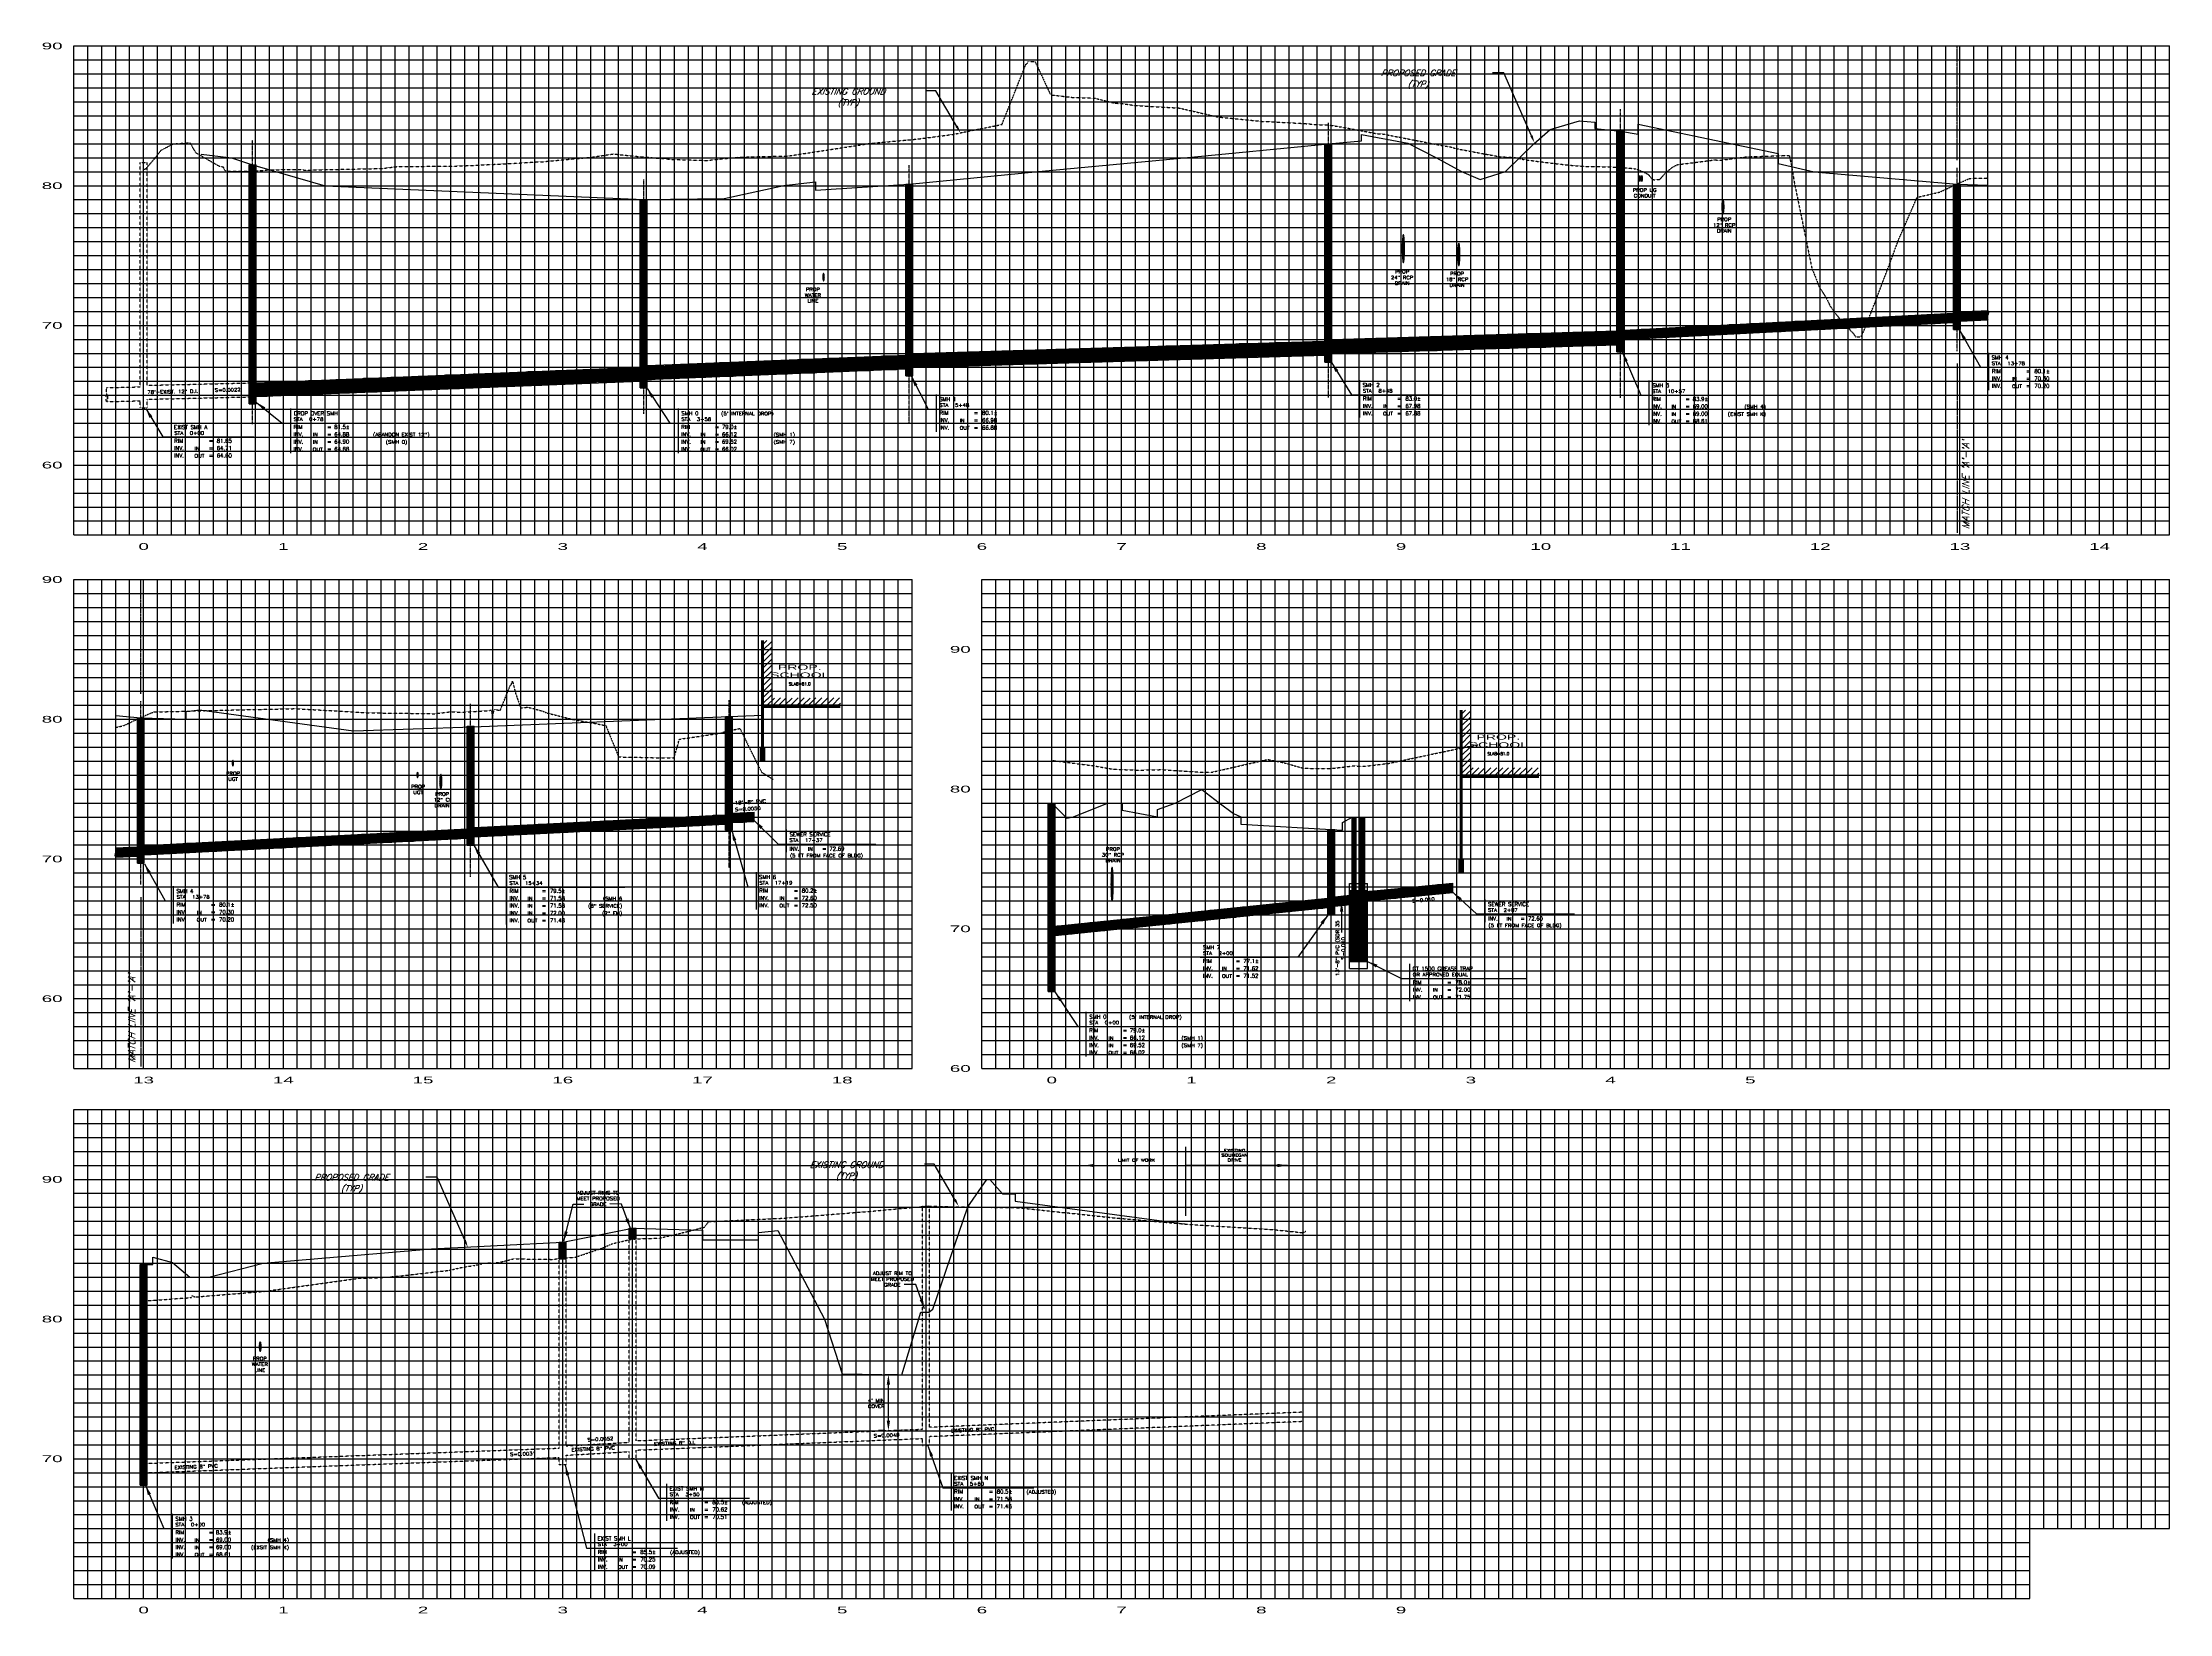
# Model space of a CAD drawing. Header units: inches. Extents: x 1501 to 3024, y 2326 to 3451.
import ezdxf
from ezdxf.enums import TextEntityAlignment as Align

# ---------------------------------------------------------------- set-up
doc = ezdxf.new("R2010")
doc.units = ezdxf.units.IN
doc.header["$MEASUREMENT"] = 0
for name, pattern in [('CENTER4', [0.5625, 0.375, -0.0625, 0.0625, -0.0625]), ('DASHED4', [0.1875, 0.125, -0.0625]), ('MATCH', [2.5, 1.25, -0.25, 0.25, -0.25, 0.25, -0.25])]:
    doc.linetypes.add(name, pattern=pattern)
for name, color, linetype in [('E2MLL', 5, 'MATCH'), ('P1PIS', 4, 'Continuous'), ('P1PIT', 4, 'Continuous'), ('P2EGT', 5, 'Continuous'), ('P2PGT', 5, 'Continuous'), ('P6PIL', 6, 'Continuous'), ('P7EGD', 6, 'Continuous'), ('P7PGD', 6, 'Continuous'), ('P7PIT', 3, 'Continuous'), ('P7UTT', 3, 'Continuous'), ('P7WTT', 3, 'Continuous'), ('PFGC', 5, 'Continuous'), ('SEW1PEGC', 3, 'DASHED4'), ('SEW2PEGC', 3, 'DASHED4'), ('SEW3PEGC', 3, 'DASHED4'), ('STRUC-CL', 6, 'CENTER4'), ('STRUC-E', 3, 'DASHED4'), ('STRUC-H', 9, 'Continuous'), ('STRUC-S', 4, 'Continuous'), ('W1PPL', 11, 'Continuous'), ('W7PPL', 9, 'Continuous'), ('W7PPT', 3, 'Continuous')]:
    doc.layers.add(name, color=color, linetype=linetype)
doc.styles.add('100BT', font='swiss.ttf', dxfattribs={"width": 2, "height": 3.6})
doc.styles.add('120SL', font='simplex.shx', dxfattribs={"oblique": 22, "height": 4.24})
doc.styles.add('140B', font='swissl.ttf', dxfattribs={"width": 2, "height": 0.000186})
doc.styles.add('140SL', font='simplex.shx', dxfattribs={"oblique": 22, "height": 4.928})
doc.styles.add('60', font='simplex.shx', dxfattribs={"width": 1.15, "height": 2.4})
doc.styles.add('60L', font='simplex.shx', dxfattribs={"height": 2.12})
doc.styles.add('60S', font='simplex.shx', dxfattribs={"width": 1.15, "oblique": 22, "height": 2.4})
doc.styles.add('80CL', font='simplex.shx', dxfattribs={"width": 1.33, "height": 2})
doc.styles.add('80L', font='simplex.shx', dxfattribs={"height": 2.8})
doc.dimstyles.get("Standard").update_dxf_attribs({"dimtxt": 0.18, "dimasz": 0.18, "dimexe": 0.18, "dimexo": 0.0625, "dimgap": 0.09, "dimtad": 0, "dimtih": 1, "dimtoh": 1, "dimdec": 4, "dimzin": 0, "dimdsep": 46, "dimtxsty": 'Standard', "dimcen": 0.09, "dimadec": 0, "dimazin": 0, "dimtfac": 1, "dimtdec": 4, "dimtofl": 0, "dimtmove": 0, "dimatfit": 3, "dimfxl": 1, "dimtolj": 1, "dimtzin": 0, "dimarcsym": 0})
pattern_1 = [(0, (0, 0), (0, 0.8), [])]

# ---------------------------------------------------------------- blocks, each defined once
blk = doc.blocks.new('R3IN')
at = {"layer": 'P6PIL'}
for p, q in [((0, -0.931), (0, 0)), ((0, -0.261), (2.116, -0.261))]:
    blk.add_line(p, q, dxfattribs=at)
at = {"layer": 'P1PIT', "style": '80L'}
blk.add_attdef('NUMBER', (0.046, -0.121), '', height=0.07, dxfattribs=at)
at = {"layer": 'P7PIT', "style": '60', "width": 1.15}
for s, p in [('STA', (0.052, -0.221)), ('IN', (0.374, -0.497)), ('IN', (0.374, -0.629)), ('IN', (0.374, -0.761)), ('OUT', (0.374, -0.893))]:
    blk.add_text(s, height=0.06, dxfattribs=at).set_placement(p)
at = {"layer": 'P7PIT', "style": '80L'}
for s, p in [('RIM', (0.052, -0.365)), ('=', (0.629, -0.365)), ('INV.', (0.052, -0.497)), ('INV.', (0.052, -0.629)), ('INV.', (0.052, -0.761)), ('=', (0.629, -0.497)), ('=', (0.629, -0.629)), ('=', (0.629, -0.761)), ('INV.', (0.052, -0.893)), ('=', (0.629, -0.893))]:
    blk.add_text(s, height=0.07, dxfattribs=at).set_placement(p)
at = {"layer": 'P7PIT', "style": '60', "width": 1.15}
blk.add_attdef('STATION\\OFFSET', (0.33, -0.221), '', height=0.06, dxfattribs=at)
at = {"layer": 'P7PIT', "style": '80L'}
for p in [(0.775, -0.365), (0.775, -0.497), (0.775, -0.629), (0.775, -0.761), (0.775, -0.893)]:
    blk.add_attdef('ELEV', p, '', height=0.07, dxfattribs=at)
at = {"layer": 'P7PIT', "style": '60', "width": 1.15}
for p in [(2.068, -0.497), (2.068, -0.629), (2.068, -0.761)]:
    blk.add_attdef('NO.', text='', height=0.06, dxfattribs=at).set_placement(p, align=Align.RIGHT)
blk = doc.blocks.new('*X5')
at = {"color": 0}
for p, q in [((586.3, 288.7), (587.7, 290.2)), ((586.3, 287.8), (587.8, 289.4)), ((586.3, 286.9), (587.9, 288.6)), ((586.3, 286.1), (587.9, 287.7)), ((586.4, 289.7), (587.5, 290.9)), ((586.4, 285.3), (587.9, 286.8)), ((586.5, 284.5), (587.9, 285.9)), ((586.6, 290.8), (587.3, 291.5)), ((586.7, 283.8), (587.7, 284.9)), ((587.1, 283.3), (587.4, 283.7))]:
    blk.add_line(p, q, dxfattribs=at)
blk = doc.blocks.new('10')
at = {"layer": 'P1PIS'}
blk.add_lwpolyline([(0, 0, 0.287816), (0.004, 0.003, 0.063192), (0.012, 0.024, 0.028693), (0.015, 0.049, 0.020666), (0.016, 0.083, 0.020666), (0.015, 0.117, 0.028693), (0.012, 0.142, 0.063192), (0.004, 0.163, 0.287816), (0, 0.166, 0.287816), (-0.005, 0.163, 0.063192), (-0.012, 0.142, 0.028693), (-0.015, 0.117, 0.020666), (-0.017, 0.083, 0.020666), (-0.015, 0.049, 0.028693), (-0.012, 0.024, 0.063192), (-0.005, 0.003, 0.287816)], format="xyb", close=True, dxfattribs=at)
at = {"layer": 'P1PIS', "xscale": 0.02, "yscale": 0.02, "zscale": 0.02}
blk.add_blockref('*X5', (-11.742, -5.667), dxfattribs=at)
blk = doc.blocks.new('*X18')
at = {"color": 0}
for p, q in [((586.1, 303.6), (588, 305.4)), ((586.1, 302.7), (588, 304.6)), ((586.2, 306.4), (587.8, 308)), ((586.2, 305.4), (587.9, 307.1)), ((586.2, 304.5), (587.9, 306.3)), ((586.3, 308.2), (587.7, 309.6)), ((586.3, 307.3), (587.8, 308.8)), ((586.4, 309.2), (587.7, 310.4)), ((586.5, 310.1), (587.6, 311.2)), ((586.6, 311.1), (587.5, 312)), ((586.7, 312.1), (587.4, 312.8)), ((586.9, 313.2), (587, 313.3)), ((586.1, 301.8), (588, 303.7)), ((586.1, 300.9), (588, 302.9)), ((586.1, 300), (588.1, 302)), ((586.1, 299.1), (588.1, 301.1)), ((586.1, 298.3), (588.1, 300.3)), ((586.1, 297.4), (588.1, 299.4)), ((586.1, 296.5), (588.1, 298.5)), ((586.1, 295.6), (588.1, 297.6)), ((586.1, 294.8), (588.1, 296.7)), ((586.1, 293.9), (588.1, 295.8)), ((586.1, 293), (588.1, 294.9)), ((586.2, 292.2), (588, 294)), ((586.2, 291.3), (588, 293.1)), ((586.2, 290.4), (588, 292.2)), ((586.3, 289.6), (588, 291.3)), ((586.3, 288.8), (587.9, 290.4)), ((586.4, 287.9), (587.9, 289.5)), ((586.4, 287.1), (587.8, 288.5)), ((586.5, 286.3), (587.8, 287.6)), ((586.6, 285.5), (587.7, 286.6)), ((586.7, 284.7), (587.6, 285.6)), ((586.8, 283.9), (587.5, 284.6)), ((587.1, 283.3), (587.3, 283.6))]:
    blk.add_line(p, q, dxfattribs=at)
blk = doc.blocks.new('36')
at = {"layer": 'P1PIS'}
blk.add_lwpolyline([(0, 0, 0.36821), (0.005, 0.004, 0.023257), (0.014, 0.088, 0.009741), (0.018, 0.176, 0.006902), (0.02, 0.3, 0.006902), (0.018, 0.424, 0.009741), (0.014, 0.512, 0.023257), (0.005, 0.596, 0.36821), (0, 0.6, 0.36821), (-0.005, 0.596, 0.023257), (-0.014, 0.512, 0.009741), (-0.018, 0.424, 0.006902), (-0.02, 0.3, 0.006902), (-0.018, 0.176, 0.009741), (-0.014, 0.088, 0.023257), (-0.005, 0.004, 0.36821)], format="xyb", close=True, dxfattribs=at)
at = {"layer": 'P1PIS', "xscale": 0.02, "yscale": 0.02, "zscale": 0.02}
blk.add_blockref('*X18', (-11.742, -5.666), dxfattribs=at)
blk = doc.blocks.new('*X0')
at = {"color": 0}
for p, q in [((586.1, 291.2), (587.9, 293)), ((586.1, 290.3), (588, 292.2)), ((586.1, 289.4), (588, 291.4)), ((586.1, 288.6), (588.1, 290.5)), ((586.1, 287.7), (588.1, 289.7)), ((586.2, 292.2), (587.8, 293.8)), ((586.2, 286.9), (588.1, 288.8)), ((586.3, 293.1), (587.7, 294.6)), ((586.3, 286.1), (588, 287.8)), ((586.4, 294.2), (587.5, 295.2)), ((586.4, 285.3), (588, 286.9)), ((586.5, 284.5), (587.9, 285.9)), ((586.7, 295.4), (587.2, 295.8)), ((586.7, 283.8), (587.7, 284.9)), ((587.1, 283.3), (587.4, 283.7))]:
    blk.add_line(p, q, dxfattribs=at)
blk = doc.blocks.new('15')
at = {"layer": 'P1PIS'}
blk.add_lwpolyline([(0, 0, 0.309933), (0.005, 0.004, 0.052539), (0.014, 0.037, 0.023124), (0.018, 0.073, 0.016546), (0.02, 0.125, 0.016546), (0.018, 0.177, 0.023124), (0.014, 0.213, 0.052539), (0.005, 0.246, 0.309933), (0, 0.25, 0.309933), (-0.005, 0.246, 0.052539), (-0.014, 0.213, 0.023124), (-0.018, 0.177, 0.016546), (-0.02, 0.125, 0.016546), (-0.018, 0.073, 0.023124), (-0.014, 0.037, 0.052539), (-0.005, 0.004, 0.309933)], format="xyb", close=True, dxfattribs=at)
at = {"layer": 'P1PIS', "xscale": 0.02, "yscale": 0.02, "zscale": 0.02}
blk.add_blockref('*X0', (-11.742, -5.666), dxfattribs=at)
blk = doc.blocks.new('*X16')
at = {"color": 0}
for p, q in [((1590.1, 560.7), (1591.9, 562.5)), ((1590.1, 559.8), (1592, 561.7)), ((1590.1, 558.9), (1592, 560.8)), ((1590.1, 558), (1592, 560)), ((1590.1, 557.1), (1592.1, 559.1)), ((1590.1, 556.3), (1592.1, 558.3)), ((1590.1, 555.4), (1592.1, 557.4)), ((1590.1, 554.5), (1592.1, 556.5)), ((1590.1, 553.7), (1592.1, 555.6)), ((1590.2, 562.6), (1591.8, 564.2)), ((1590.2, 561.7), (1591.9, 563.4)), ((1590.2, 552.8), (1592, 554.7)), ((1590.2, 552), (1592, 553.8)), ((1590.3, 563.5), (1591.7, 565)), ((1590.3, 551.2), (1592, 552.9)), ((1590.4, 564.5), (1591.6, 565.7)), ((1590.4, 550.4), (1591.9, 551.9)), ((1590.5, 565.5), (1591.5, 566.5)), ((1590.7, 566.6), (1591.3, 567.2)), ((1590.5, 549.6), (1591.8, 551)), ((1590.6, 548.8), (1591.7, 550)), ((1590.7, 548.1), (1591.6, 548.9)), ((1590.9, 547.4), (1591.4, 547.8))]:
    blk.add_line(p, q, dxfattribs=at)
blk = doc.blocks.new('24')
at = {"layer": 'P1PIS'}
blk.add_lwpolyline([(0, 0, 0.346414), (0.005, 0.004, 0.034318), (0.014, 0.059, 0.014569), (0.018, 0.117, 0.01035), (0.02, 0.2, 0.01035), (0.018, 0.283, 0.014569), (0.014, 0.341, 0.034318), (0.005, 0.396, 0.346414), (0, 0.4, 0.346414), (-0.005, 0.396, 0.034318), (-0.014, 0.341, 0.014569), (-0.019, 0.283, 0.01035), (-0.02, 0.2, 0.01035), (-0.019, 0.117, 0.014569), (-0.014, 0.059, 0.034318), (-0.005, 0.004, 0.346414)], format="xyb", close=True, dxfattribs=at)
at = {"layer": 'P1PIS', "xscale": 0.02, "yscale": 0.02, "zscale": 0.02}
blk.add_blockref('*X16', (-31.822, -10.947), dxfattribs=at)
blk = doc.blocks.new('*X14')
at = {"color": 0}
for p, q in [((586.3, 303.8), (587.7, 305.2)), ((586.4, 304.7), (587.7, 306)), ((586.5, 305.7), (587.5, 306.8)), ((586.6, 306.7), (587.4, 307.6)), ((586.8, 307.8), (587.2, 308.3)), ((586.1, 300.1), (588, 301.9)), ((586.1, 299.2), (588, 301.1)), ((586.1, 298.3), (588, 300.2)), ((586.1, 297.4), (588, 299.3)), ((586.1, 296.5), (588.1, 298.5)), ((586.1, 295.6), (588.1, 297.6)), ((586.1, 294.7), (588.1, 296.7)), ((586.1, 293.9), (588.1, 295.8)), ((586.1, 293), (588.1, 295)), ((586.1, 292.1), (588.1, 294.1)), ((586.1, 291.3), (588.1, 293.2)), ((586.2, 302.8), (587.8, 304.4)), ((586.2, 301.9), (587.9, 303.6)), ((586.2, 301), (587.9, 302.7)), ((586.2, 290.4), (588, 292.3)), ((586.2, 289.6), (588, 291.4)), ((586.3, 288.7), (588, 290.4)), ((586.3, 287.9), (587.9, 289.5)), ((586.4, 287.1), (587.9, 288.6)), ((586.4, 286.2), (587.8, 287.6)), ((586.5, 285.5), (587.8, 286.7)), ((586.6, 284.7), (587.7, 285.7)), ((586.8, 283.9), (587.5, 284.7)), ((587.1, 283.3), (587.3, 283.6))]:
    blk.add_line(p, q, dxfattribs=at)
blk = doc.blocks.new('30')
at = {"layer": 'P1PIS'}
blk.add_lwpolyline([(0, 0, 0.359375), (0.005, 0.004, 0.027747), (0.014, 0.073, 0.011677), (0.019, 0.147, 0.008281), (0.02, 0.25, 0.008281), (0.019, 0.353, 0.011677), (0.014, 0.427, 0.027747), (0.005, 0.496, 0.359375), (0, 0.5, 0.359375), (-0.004, 0.496, 0.027747), (-0.014, 0.427, 0.011677), (-0.018, 0.353, 0.008281), (-0.02, 0.25, 0.008281), (-0.018, 0.147, 0.011677), (-0.014, 0.073, 0.027747), (-0.004, 0.004, 0.359375)], format="xyb", close=True, dxfattribs=at)
at = {"layer": 'P1PIS', "xscale": 0.02, "yscale": 0.02, "zscale": 0.02}
blk.add_blockref('*X14', (-11.741, -5.666), dxfattribs=at)
blk = doc.blocks.new('*X12')
at = {"color": 0}
for p, q in [((586.4, 287.1), (587.7, 288.4)), ((586.4, 286.2), (587.7, 287.5)), ((586.5, 288), (587.5, 289.1)), ((586.5, 285.4), (587.8, 286.7)), ((586.6, 289.1), (587.3, 289.8)), ((586.6, 284.6), (587.7, 285.8)), ((586.7, 283.9), (587.6, 284.8)), ((587.1, 283.3), (587.3, 283.6))]:
    blk.add_line(p, q, dxfattribs=at)
blk = doc.blocks.new('8')
at = {"layer": 'P1PIS'}
blk.add_lwpolyline([(0, 0, 0.28734), (0.004, 0.002, 0.063417), (0.01, 0.02, 0.028817), (0.012, 0.039, 0.020759), (0.014, 0.067, 0.020759), (0.012, 0.094, 0.028817), (0.01, 0.114, 0.063417), (0.004, 0.131, 0.28734), (0, 0.133, 0.28734), (-0.003, 0.131, 0.063417), (-0.009, 0.114, 0.028817), (-0.012, 0.094, 0.020759), (-0.013, 0.067, 0.020759), (-0.012, 0.039, 0.028817), (-0.009, 0.02, 0.063417), (-0.003, 0.002, 0.28734)], format="xyb", close=True, dxfattribs=at)
at = {"layer": 'P1PIS', "xscale": 0.02, "yscale": 0.02, "zscale": 0.02}
blk.add_blockref('*X12', (-11.741, -5.666), dxfattribs=at)
blk = doc.blocks.new('6')
at = {"layer": 'P1PIS'}
for p, q in [((-0.01, 0.061), (0.008, 0.079)), ((-0.01, 0.043), (0.01, 0.063)), ((-0.009, 0.027), (0.01, 0.046)), ((-0.008, 0.081), (0.005, 0.094)), ((-0.006, 0.012), (0.009, 0.027)), ((0, 0), (0.004, 0.004))]:
    blk.add_line(p, q, dxfattribs=at)
for centre, radius, start, end in [((0.24, 0.05), 0.25, 175.2643, 180), ((0.24, 0.05), 0.25, 180, 184.7357), ((0.12, 0.06), 0.13, 168.6901, 175.2643), ((0.12, 0.04), 0.13, 184.7357, 191.3099), ((0.046, 0.075), 0.0542, 154.2268, 168.6901), ((0.046, 0.025), 0.0542, 191.3099, 205.7732), ((0, 0.097), 0.00304, 90, 154.2268), ((0, 0.003), 0.00304, 205.7732, 270), ((0, 0.097), 0.00304, 25.7732, 90), ((0, 0.003), 0.00304, 270, 334.2268), ((-0.046, 0.075), 0.0542, 11.3099, 25.7732), ((-0.046, 0.025), 0.0542, 334.2268, 348.6901), ((-0.12, 0.06), 0.13, 4.7357, 11.3099), ((-0.12, 0.04), 0.13, 348.6901, 355.2643), ((-0.24, 0.05), 0.25, 0, 4.7357), ((-0.24, 0.05), 0.25, 355.2643, 360)]:
    blk.add_arc(centre, radius, start, end, dxfattribs=at)
blk = doc.blocks.new('L1IN')
at = {"layer": 'P6PIL'}
for p, q in [((0, -0.667), (0, 0)), ((-1.597, -0.261), (0, -0.261))]:
    blk.add_line(p, q, dxfattribs=at)
at = {"layer": 'P1PIT', "style": '80L'}
blk.add_attdef('NUMBER', (-1.544, -0.121), '', height=0.07, dxfattribs=at)
at = {"layer": 'P7PIT', "style": '60', "width": 1.15}
for s, p in [('STA', (-1.545, -0.221)), ('OUT', (-1.205, -0.629)), ('IN', (-1.205, -0.497))]:
    blk.add_text(s, height=0.06, dxfattribs=at).set_placement(p)
at = {"layer": 'P7PIT', "style": '80L'}
for s, p in [('RIM', (-1.545, -0.365)), ('=', (-0.956, -0.365)), ('INV.', (-1.545, -0.497)), ('INV.', (-1.545, -0.629)), ('=', (-0.956, -0.497)), ('=', (-0.956, -0.629))]:
    blk.add_text(s, height=0.07, dxfattribs=at).set_placement(p)
at = {"layer": 'P7PIT', "style": '60', "width": 1.15}
blk.add_attdef('STATION\\OFFSET', (-1.266, -0.221), '', height=0.06, dxfattribs=at)
at = {"layer": 'P7PIT', "style": '80L'}
for p in [(-0.824, -0.365), (-0.824, -0.497), (-0.824, -0.629)]:
    blk.add_attdef('ELEV', p, '', height=0.07, dxfattribs=at)
blk = doc.blocks.new('*D21')
at = {"layer": 'DEFPOINTS', "color": 0}
for p in [(2102.1, 2497.3), (2106.8, 2497.3), (2106.8, 2457.2)]:
    blk.add_point(p, dxfattribs=at)
at = {"layer": 'P7PIT', "color": 0, "lineweight": -2}
for p, q in [((2104.6, 2497.3), (2114, 2497.3)), ((2106.8, 2464.4), (2106.8, 2490.1)), ((2104.3, 2457.2), (2099.6, 2457.2))]:
    blk.add_line(p, q, dxfattribs=at)
at = {"layer": 'P7PIT', "color": 0}
for points in [[(2105.6, 2490.1), (2108, 2490.1), (2106.8, 2497.3)], [(2105.6, 2464.4), (2108, 2464.4), (2106.8, 2457.2)]]:
    blk.add_solid(points, dxfattribs=at)
blk = doc.blocks.new('EG')
at = {"layer": 'P7EGD'}
for p, q in [((-0.44, 0.755), (-0.611, 0.755)), ((-0.068, 0.117), (-0.44, 0.755))]:
    blk.add_line(p, q, dxfattribs=at)
blk.add_solid([(-0.049, 0.129), (-0.088, 0.106), (0, 0.001)], dxfattribs=at)
at = {"layer": 'P2EGT', "style": '120SL', "oblique": 22}
blk.add_text('EXISTING GROUND', height=0.11, dxfattribs=at).set_placement((-2.008, 0.742), align=Align.MIDDLE)
blk = doc.blocks.new('PG')
at = {"layer": 'P7PGD'}
for p, q in [((-0.547, 1.251), (-0.753, 1.251)), ((-0.054, 0.124), (-0.547, 1.251))]:
    blk.add_line(p, q, dxfattribs=at)
blk.add_solid([(-0.034, 0.133), (-0.075, 0.115), (0, 0)], dxfattribs=at)
at = {"layer": 'P2PGT', "style": '120SL', "oblique": 22}
blk.add_text('PROPOSED GRADE', height=0.11, dxfattribs=at).set_placement((-2.082, 1.25), align=Align.MIDDLE)
blk = doc.blocks.new('HWRI')
at = {"layer": 'P6PIL'}
for p, q in [((0, -0.407), (0, 0)), ((0, -0.261), (1.597, -0.261))]:
    blk.add_line(p, q, dxfattribs=at)
at = {"layer": 'P1PIT', "style": '80L'}
blk.add_attdef('NUMBER', (0.053, -0.121), '', height=0.07, dxfattribs=at)
at = {"layer": 'P7PIT', "style": '60', "width": 1.15}
for s, p in [('STA', (0.052, -0.221)), ('IN', (0.383, -0.379))]:
    blk.add_text(s, height=0.06, dxfattribs=at).set_placement(p)
at = {"layer": 'P7PIT', "style": '80L'}
for s, p in [('INV.', (0.052, -0.379)), ('=', (0.635, -0.379))]:
    blk.add_text(s, height=0.07, dxfattribs=at).set_placement(p)
at = {"layer": 'P7PIT', "style": '60', "width": 1.15}
blk.add_attdef('STATION\\OFFSET', (0.33, -0.221), '', height=0.06, dxfattribs=at)
at = {"layer": 'P7PIT', "style": '80L'}
blk.add_attdef('ELEV', (0.765, -0.379), '', height=0.07, dxfattribs=at)
blk = doc.blocks.new('*X2')
at = {"color": 0}
for p, q in [((4561.1, 5559.3), (4567.1, 5555)), ((4561.4, 5562.7), (4569.1, 5557.3)), ((4565.6, 5563.4), (4573.3, 5558)), ((4569.8, 5564.1), (4577.5, 5558.7)), ((4574, 5564.9), (4581.7, 5559.5)), ((4578.2, 5565.6), (4585.8, 5560.2)), ((4582.3, 5566.3), (4590, 5561)), ((4586.5, 5567.1), (4594.2, 5561.7)), ((4590.7, 5567.8), (4598.4, 5562.4)), ((4594.9, 5568.6), (4602.6, 5563.2)), ((4599.1, 5569.3), (4606.7, 5563.9)), ((4603.2, 5570), (4606.8, 5567.5)), ((4561.8, 5555.1), (4567.9, 5550.8)), ((4562.5, 5550.9), (4568.6, 5546.7)), ((4563.3, 5546.7), (4569.3, 5542.5)), ((4564, 5542.6), (4570.1, 5538.3)), ((4564.7, 5538.4), (4570.8, 5534.1)), ((4565.5, 5534.2), (4571.5, 5529.9)), ((4566.2, 5530), (4572.3, 5525.8)), ((4567, 5525.8), (4573, 5521.6)), ((4567.7, 5521.7), (4573.8, 5517.4)), ((4568.4, 5517.5), (4574.5, 5513.2)), ((4569.2, 5513.3), (4575.2, 5509.1)), ((4569.9, 5509.1), (4571.6, 5507.9))]:
    blk.add_line(p, q, dxfattribs=at)
blk = doc.blocks.new('R1IN')
at = {"layer": 'P6PIL'}
for p, q in [((0, -0.667), (0, 0)), ((0, -0.261), (1.478, -0.261))]:
    blk.add_line(p, q, dxfattribs=at)
at = {"layer": 'P1PIT', "style": '80L'}
blk.add_attdef('NUMBER', (0.047, -0.121), '', height=0.07, dxfattribs=at)
at = {"layer": 'P7PIT', "style": '60', "width": 1.15}
for s, p in [('STA', (0.052, -0.221)), ('OUT', (0.413, -0.629)), ('IN', (0.413, -0.497))]:
    blk.add_text(s, height=0.06, dxfattribs=at).set_placement(p)
at = {"layer": 'P7PIT', "style": '80L'}
for s, p in [('RIM', (0.052, -0.365)), ('=', (0.668, -0.365)), ('INV.', (0.052, -0.497)), ('INV.', (0.052, -0.629)), ('=', (0.668, -0.497)), ('=', (0.668, -0.629))]:
    blk.add_text(s, height=0.07, dxfattribs=at).set_placement(p)
at = {"layer": 'P7PIT', "style": '60', "width": 1.15}
blk.add_attdef('STATION\\OFFSET', (0.33, -0.221), '', height=0.06, dxfattribs=at)
at = {"layer": 'P7PIT', "style": '80L'}
for p in [(0.812, -0.365), (0.812, -0.497), (0.812, -0.629)]:
    blk.add_attdef('ELEV', p, '', height=0.07, dxfattribs=at)
blk = doc.blocks.new('R2IN')
at = {"layer": 'P6PIL'}
for p, q in [((0, -0.799), (0, 0)), ((0, -0.261), (2.116, -0.261))]:
    blk.add_line(p, q, dxfattribs=at)
at = {"layer": 'P1PIT', "style": '80L'}
blk.add_attdef('NUMBER', (0.053, -0.121), '', height=0.07, dxfattribs=at)
at = {"layer": 'P7PIT', "style": '60', "width": 1.15}
for s, p in [('STA', (0.052, -0.221)), ('OUT', (0.396, -0.761)), ('IN', (0.396, -0.497)), ('IN', (0.396, -0.629))]:
    blk.add_text(s, height=0.06, dxfattribs=at).set_placement(p)
at = {"layer": 'P7PIT', "style": '80L'}
for s, p in [('RIM', (0.052, -0.365)), ('=', (0.651, -0.365)), ('INV.', (0.052, -0.497)), ('INV.', (0.052, -0.629)), ('INV.', (0.052, -0.761)), ('=', (0.651, -0.497)), ('=', (0.651, -0.629)), ('=', (0.651, -0.761))]:
    blk.add_text(s, height=0.07, dxfattribs=at).set_placement(p)
at = {"layer": 'P7PIT', "style": '60', "width": 1.15}
blk.add_attdef('STATION\\OFFSET', (0.33, -0.221), '', height=0.06, dxfattribs=at)
at = {"layer": 'P7PIT', "style": '80L'}
for p in [(0.778, -0.365), (0.778, -0.497), (0.778, -0.629), (0.778, -0.761)]:
    blk.add_attdef('ELEV', p, '', height=0.07, dxfattribs=at)
at = {"layer": 'P7PIT', "style": '60', "width": 1.15}
for p in [(2.087, -0.497), (2.087, -0.629)]:
    blk.add_attdef('NO.', text='', height=0.06, dxfattribs=at).set_placement(p, align=Align.RIGHT)

msp = doc.modelspace()

# ---------------------------------------------------------------- hatches: boundary and pattern name
at = {"layer": 'STRUC-H'}
h = msp.add_hatch(dxfattribs=at)
h.set_pattern_fill('_U', color=256, scale=0.8, style=0, pattern_type=0)
h.set_pattern_definition(pattern_1)
edge = h.paths.add_edge_path()
edge.add_arc((2890.56017, 3257.33696), 3.56369, 329.03114547, 387.28070405)
edge.add_line((2893.72748, 3258.97038), (2874.22748, 3257.97427))
edge.add_line((2874.22748, 3257.97427), (2874.22748, 3349.27427))
edge.add_line((2874.22748, 3349.27427), (2869.22748, 3349.27427))
edge.add_line((2869.22748, 3349.27427), (2869.22748, 3256.97427))
edge.add_line((2869.22748, 3256.97427), (2633.22748, 3244.97427))
edge.add_line((2633.22748, 3244.97427), (2633.22748, 3387.27427))
edge.add_line((2633.22748, 3387.27427), (2628.22748, 3387.27427))
edge.add_line((2628.22748, 3387.27427), (2628.22748, 3244.37427))
edge.add_line((2628.22748, 3244.37427), (2424.22748, 3238.07427))
edge.add_line((2424.22748, 3238.07427), (2424.22748, 3378.27427))
edge.add_line((2424.22748, 3378.27427), (2419.22748, 3378.27427))
edge.add_line((2419.22748, 3378.27427), (2419.22748, 3237.07427))
edge.add_line((2419.22748, 3237.07427), (2124.22748, 3228.07427))
edge.add_line((2124.22748, 3228.07427), (2124.22748, 3349.27427))
edge.add_line((2124.22748, 3349.27427), (2119.22748, 3349.27427))
edge.add_line((2119.22748, 3349.27427), (2119.22748, 3227.07427))
edge.add_line((2119.22748, 3227.07427), (1934.22748, 3219.47427))
edge.add_line((1934.22748, 3219.47427), (1934.22748, 3338.27427))
edge.add_line((1934.22748, 3338.27427), (1929.22748, 3338.27427))
edge.add_line((1929.22748, 3338.27427), (1929.22748, 3218.47427))
edge.add_line((1929.22748, 3218.47427), (1654.22748, 3207.27427))
edge.add_line((1654.22748, 3207.27427), (1654.22748, 3363.27427))
edge.add_line((1654.22748, 3363.27427), (1649.22748, 3363.27427))
edge.add_line((1649.22748, 3363.27427), (1649.22748, 3207.07427))
edge.add_line((1649.22748, 3207.07427), (1649.22748, 3197.07427))
edge.add_line((1649.22748, 3197.07427), (1649.22748, 3192.07427))
edge.add_line((1649.22748, 3192.07427), (1654.22748, 3192.07427))
edge.add_line((1654.22748, 3192.07427), (1654.22748, 3197.27427))
edge.add_line((1654.22748, 3197.27427), (1929.22748, 3208.47427))
edge.add_line((1929.22748, 3208.47427), (1929.22748, 3203.47427))
edge.add_line((1929.22748, 3203.47427), (1934.22748, 3203.47427))
edge.add_line((1934.22748, 3203.47427), (1934.22748, 3209.47427))
edge.add_line((1934.22748, 3209.47427), (2119.22748, 3217.07427))
edge.add_line((2119.22748, 3217.07427), (2119.22748, 3212.07427))
edge.add_line((2119.22748, 3212.07427), (2124.22748, 3212.07427))
edge.add_line((2124.22748, 3212.07427), (2124.22748, 3218.07427))
edge.add_line((2124.22748, 3218.07427), (2419.22748, 3227.07427))
edge.add_line((2419.22748, 3227.07427), (2419.22748, 3222.07427))
edge.add_line((2419.22748, 3222.07427), (2424.22748, 3222.07427))
edge.add_line((2424.22748, 3222.07427), (2424.22748, 3228.07427))
edge.add_line((2424.22748, 3228.07427), (2628.22748, 3234.37427))
edge.add_line((2628.22748, 3234.37427), (2628.22748, 3229.37427))
edge.add_line((2628.22748, 3229.37427), (2633.22748, 3229.37427))
edge.add_line((2633.22748, 3229.37427), (2633.22748, 3238.27427))
edge.add_line((2633.22748, 3238.27427), (2869.22748, 3250.27427))
edge.add_line((2869.22748, 3250.27427), (2869.22748, 3245.27427))
edge.add_line((2869.22748, 3245.27427), (2874.22748, 3245.27427))
edge.add_line((2874.22748, 3245.27427), (2874.22748, 3251.27427))
edge.add_line((2874.22748, 3251.27427), (2893.72748, 3252.27038))
edge.add_arc((2896.1658, 3253.9729), 2.97388, 149.03114547, 214.92420761, ccw=False)
h = msp.add_hatch(dxfattribs=at)
h.set_pattern_fill('_U', color=256, scale=0.8, style=0, pattern_type=0)
h.set_pattern_definition(pattern_1)
edge = h.paths.add_edge_path()
edge.add_arc((1550.56017, 2872.63293), 3.56369, 329.03114547, 387.28070405)
edge.add_line((1553.72748, 2874.26635), (1569.22748, 2875.05448))
edge.add_line((1569.22748, 2875.05448), (1569.22748, 2967.35448))
edge.add_line((1569.22748, 2967.35448), (1574.22748, 2967.35448))
edge.add_line((1574.22748, 2967.35448), (1574.22748, 2876.05448))
edge.add_line((1574.22748, 2876.05448), (1805.22748, 2887.85448))
edge.add_line((1805.22748, 2887.85448), (1805.22748, 2961.35448))
edge.add_line((1805.22748, 2961.35448), (1810.22748, 2961.35448))
edge.add_line((1810.22748, 2961.35448), (1810.22748, 2888.85448))
edge.add_line((1810.22748, 2888.85448), (1990.22748, 2898.05448))
edge.add_line((1990.22748, 2898.05448), (1990.22748, 2968.35448))
edge.add_line((1990.22748, 2968.35448), (1995.22748, 2968.35448))
edge.add_line((1995.22748, 2968.35448), (1995.22748, 2899.05448))
edge.add_line((1995.22748, 2899.05448), (2010.72748, 2899.95448))
edge.add_line((2010.72748, 2899.95448), (2010.72748, 2893.25448))
edge.add_line((2010.72748, 2893.25448), (1995.22748, 2892.35448))
edge.add_line((1995.22748, 2892.35448), (1995.22748, 2886.95448))
edge.add_line((1995.22748, 2886.95448), (1990.22748, 2886.95448))
edge.add_line((1990.22748, 2886.95448), (1990.22748, 2891.35448))
edge.add_line((1990.22748, 2891.35448), (1810.22748, 2882.15448))
edge.add_line((1810.22748, 2882.15448), (1810.22748, 2876.15448))
edge.add_line((1810.22748, 2876.15448), (1805.22748, 2876.15448))
edge.add_line((1805.22748, 2876.15448), (1805.22748, 2881.15448))
edge.add_line((1805.22748, 2881.15448), (1574.22748, 2869.35448))
edge.add_line((1574.22748, 2869.35448), (1574.22748, 2863.35448))
edge.add_line((1574.22748, 2863.35448), (1569.22748, 2863.35448))
edge.add_line((1569.22748, 2863.35448), (1569.22748, 2868.35448))
edge.add_line((1569.22748, 2868.35448), (1553.72748, 2867.56635))
edge.add_arc((1556.1658, 2869.26887), 2.97388, 149.03114547, 214.92420761, ccw=False)
h = msp.add_hatch(dxfattribs=at)
h.set_pattern_fill('_U', color=256, scale=0.8, style=0, pattern_type=0)
h.set_pattern_definition(pattern_1)
h.paths.add_polyline_path([(2437.22748, 2833.85448), (2437.22748, 2793.05448), (2449.22748, 2793.05448), (2449.22748, 2836.35448), (2510.72748, 2842.35448), (2510.72748, 2849.05448), (2449.22748, 2843.05448), (2449.22748, 2843.85448), (2447.7872, 2843.85448), (2447.7872, 2896.35448), (2444.7872, 2896.35448), (2444.7872, 2843.85448), (2441.66776, 2843.85448), (2441.66776, 2896.35448), (2438.66776, 2896.35448), (2438.66776, 2843.85448), (2437.22748, 2843.85448), (2437.22748, 2840.55448), (2426.22748, 2839.25448), (2426.22748, 2887.35448), (2421.22748, 2887.35448), (2421.22748, 2838.25448), (2226.22748, 2818.25448), (2226.22748, 2906.35448), (2221.22748, 2906.35448), (2221.22748, 2771.55448), (2226.22748, 2771.55448), (2226.22748, 2811.55448), (2421.22748, 2831.55448), (2421.22748, 2826.55448), (2426.22748, 2826.55448), (2426.22748, 2832.55448)])
h = msp.add_hatch(dxfattribs=at)
h.set_pattern_fill('_U', color=256, scale=0.8, style=0, pattern_type=0)
h.set_pattern_definition(pattern_1)
h.paths.add_polyline_path([(1921.22748, 2594.51523), (1926.22748, 2594.51523), (1926.22748, 2602.01523), (1921.22748, 2602.01523)])
h.paths.add_polyline_path([(1871.22748, 2580.12636), (1876.22748, 2580.12636), (1876.22748, 2592.01523), (1871.22748, 2592.01523)])
h.paths.add_polyline_path([(1576.22748, 2427.01523), (1576.22748, 2433.71523), (1576.22748, 2576.01523), (1571.22748, 2576.01523), (1571.22748, 2418.11523), (1576.22748, 2418.11523)])

# ---------------------------------------------------------------- linework, layer by layer
at = {"layer": 'E2MLL', "ltscale": 0.8}
for p, q in [((2871.72748, 3366.52966), (2871.72748, 3448.26049)), ((1571.72748, 2984.60987), (1571.72748, 3066.3407))]:
    msp.add_line(p, q, dxfattribs=at)
at = {"layer": 'E2MLL'}
for p, q in [((2871.72748, 3220.89245), (2871.72748, 3099.68536)), ((1571.72748, 2839.01465), (1571.72748, 2717.76557))]:
    msp.add_line(p, q, dxfattribs=at)
at = {"layer": 'P6PIL'}
for p, q in [((2480.05562, 2764.56902), (2480.05562, 2791.25657)), ((2480.05562, 2780.81597), (2563.35924, 2780.81597))]:
    msp.add_line(p, q, dxfattribs=at)
at = {"layer": 'P7PIT'}
msp.add_line((2319.72748, 2610.95925), (2319.72748, 2660.24956), dxfattribs=at)
for points, const_width in [([(2016.72748, 2946.49701), (2016.72748, 3022.85884)], 2), ([(2072.38519, 2975.35448), (2016.72748, 2975.35448)], 2), ([(2516.72748, 2866.31493), (2516.72748, 2972.85884)], 2), ([(2016.72748, 2946.49701), (2016.72748, 2936.25059)], 4), ([(2572.38519, 2925.35448), (2516.72748, 2925.35448)], 2), ([(2516.72748, 2866.31493), (2516.72748, 2856.0685)], 4)]:
    msp.add_lwpolyline(points, dxfattribs=dict(at, const_width=const_width))
for points in [[(2072.38519, 2976.35448), (2015.72748, 2976.35448)], [(2572.38519, 2926.35448), (2515.72748, 2926.35448)]]:
    msp.add_lwpolyline(points, dxfattribs=at)
at = {"layer": 'PFGC', "flags": 128}
for points in [[(1614.85538, 3370.8473), (1636.51722, 3368.3058), (1651.54789, 3363.29769), (1703.71314, 3348.27336), (1931.72748, 3338.27427), (1989.35896, 3339.14093), (2031.8827, 3348.39962), (2054.61816, 3350.92472), (2054.61816, 3345.03283), (2121.72748, 3349.27427), (2214.18742, 3358.50001), (2318.60213, 3368.17955), (2421.72748, 3378.27427), (2445.32417, 3380.26878), (2445.32417, 3384.98742), (2478.59241, 3378.70078), (2499.22274, 3368.17954), (2516.90588, 3358.50001), (2530.37875, 3352.60811), (2548.48291, 3358.50001), (2568.6922, 3378.27993), (2580.48096, 3388.38032), (2601.53232, 3394.69306), (2612.47902, 3393.85136), (2612.45039, 3389.24744), (2630.72748, 3387.27427)], [(2630.72748, 3387.27427), (2643.489, 3385.25692), (2643.489, 3392.34441), (2743.59005, 3371.23241), (2743.59005, 3364.14491), (2769.44949, 3358.30815), (2871.72748, 3349.27427), (2893.72748, 3348.61511)], [(1553.72748, 2968.94436), (1571.72748, 2967.35448), (1604.1688, 2966.38247), (1604.1688, 2971.80233), (1613.76182, 2973.05306), (1724.05257, 2958.17098), (1809.35221, 2960.83547), (2016.72748, 2969.33856)], [(2223.72748, 2906.35448), (2234.54251, 2895.43515), (2239.28839, 2896.45169), (2263.67675, 2906.27829), (2274.18547, 2906.27829), (2274.18547, 2901.19557), (2299.41403, 2896.45169), (2299.41403, 2901.87327), (2312.17152, 2906.27829), (2331.23425, 2916.10149), (2343.60239, 2906.54818), (2353.72179, 2898.86807), (2358.96888, 2896.45799), (2358.96888, 2891.37527), (2431.83545, 2887.03917), (2431.83545, 2892.36353), (2438.67471, 2896.35448), (2514.88832, 2896.45169)], [(2138.7072, 2544.11332), (2163.74402, 2617.3394), (2177.1897, 2636.80455), (2179.50794, 2636.80455), (2188.43483, 2626.74723)], [(2188.43483, 2626.74723), (2197.59353, 2626.74723), (2197.59353, 2621.43153), (2320.20182, 2604.89377)], [(1573.72748, 2576.01523), (1580.41588, 2575.9527), (1580.41588, 2581.2684), (1594.30163, 2577.42929), (1606.71019, 2567.09319), (1620.3005, 2567.09319), (1659.29881, 2577.13397), (1779.83901, 2587.17475), (1873.72748, 2592.01523), (1923.72748, 2602.01523), (1973.64874, 2600.75933), (1973.64874, 2593.67173), (2013.8288, 2593.67173), (2013.8288, 2598.98743), (2027.71457, 2600.46402), (2061.09947, 2536.97085), (2073.80346, 2497.69368), (2116.34706, 2497.10305), (2129.93739, 2541.99124), (2135.84621, 2541.99124), (2138.72245, 2544.15792)]]:
    msp.add_lwpolyline(points, dxfattribs=at)
at = {"layer": 'SEW1PEGC', "flags": 128}
for points in [[(1573.72748, 3360.08266), (1575.27035, 3360.28253), (1581.82369, 3367.95666), (1586.36191, 3373.7844), (1594.91153, 3378.22301), (1606.82096, 3378.98305), (1610.90344, 3372.00096), (1627.62622, 3362.39324), (1630.61654, 3361.75254), (1631.44944, 3359.89132), (1632.25425, 3358.80315), (1651.72748, 3358.60076), (1662.47964, 3359.56738), (1684.39594, 3359.95253), (1690.84158, 3359.23275), (1697.37846, 3359.66352), (1728.81103, 3360.25976), (1744.25154, 3360.56835), (1756.14572, 3362.08175), (1795.62017, 3362.17902), (1800.15849, 3362.55854), (1803.02559, 3362.5264), (1837.16722, 3364.16074), (1857.94937, 3365.4528), (1859.70145, 3365.4551), (1866.23571, 3366.10243), (1893.86188, 3368.6105), (1909.87947, 3370.98017), (1914.49384, 3370.52023), (1924.49338, 3369.46851), (1931.72748, 3368.84943), (1952.94455, 3367.0337), (1976.59442, 3366.3428), (1988.27312, 3367.55913), (1999.30716, 3368.62115), (2014.52099, 3369.09502), (2027.67593, 3369.38553), (2034.68013, 3369.47764), (2090.3453, 3378.02006), (2091.58206, 3378.23719), (2093.03652, 3378.476), (2120.81838, 3381.03179), (2127.80803, 3381.6851), (2153.29733, 3385.03954), (2167.33559, 3387.99111), (2181.55462, 3390.77742), (2188.17925, 3392.11877), (2188.52494, 3393.15702), (2205.27269, 3435.31085), (2206.34009, 3435.81979), (2206.76205, 3437.18855), (2211.56993, 3437.17165), (2211.99226, 3436.67762), (2212.91201, 3434.74068), (2222.87178, 3413.31675), (2238.45237, 3411.4675), (2248.64575, 3411.05783), (2254.03548, 3411.03222), (2268.8082, 3407.34884), (2274.38605, 3407.01514), (2282.95553, 3405.73915), (2314.97515, 3403.86793), (2341.74518, 3397.67124), (2342.29359, 3397.61408), (2342.99673, 3397.44714), (2373.92617, 3394.34309), (2382.99232, 3393.94906), (2404.56113, 3392.75867), (2412.27414, 3392.14048), (2413.04471, 3392.04652), (2422.56681, 3391.67634), (2433.09947, 3389.93469), (2455.62431, 3385.6498), (2458.03407, 3385.36825), (2460.10231, 3385.39137), (2501.83195, 3377.27562), (2509.56373, 3375.94367), (2513.13605, 3374.833), (2529.99618, 3371.65299), (2533.24765, 3371.02505), (2536.72581, 3370.4195), (2540.46432, 3369.77136), (2544.48879, 3368.9979), (2555.22646, 3368.42201), (2558.36711, 3367.72568), (2561.78695, 3366.88913), (2562.94584, 3366.75673), (2566.78516, 3366.31174), (2571.01734, 3365.73087), (2575.70153, 3365.17555), (2580.91551, 3364.46301), (2583.30186, 3364.17427), (2586.7108, 3363.83332), (2591.41601, 3363.28415), (2595.03752, 3362.92799), (2597.91341, 3362.58019), (2599.58584, 3362.5337), (2601.60629, 3362.37534), (2603.28428, 3362.24194), (2604.69191, 3362.17251), (2605.89704, 3362.07092), (2606.93569, 3362.02217), (2607.84376, 3361.94218), (2608.17753, 3361.96954), (2608.49928, 3361.96115), (2609.20852, 3361.99061), (2609.84071, 3362.01688), (2610.40354, 3362.01028), (2610.91509, 3362.033), (2623.73022, 3361.75426), (2630.88129, 3361.15444), (2631.91097, 3361.20223), (2640.15606, 3360.57676), (2641.4459, 3360.26309), (2643.0699, 3359.7717), (2643.73729, 3359.61795), (2646.86446, 3358.32855), (2650.79257, 3356.29439), (2653.63969, 3352.65931), (2656.1507, 3352.47168), (2659.00097, 3352.87117), (2662.58315, 3356.8684), (2667.66927, 3361.32625), (2671.46344, 3363.30839), (2698.24495, 3366.75288), (2700.98775, 3366.54375), (2702.89207, 3366.54828), (2721.83176, 3369.04091), (2722.48936, 3368.98822), (2751.60836, 3369.93705), (2753.33829, 3361.76786), (2755.13912, 3350.95542), (2767.82138, 3288.98918), (2769.46916, 3285.00783), (2773.08135, 3275.72991), (2775.12154, 3272.51759), (2775.3603, 3272.31392), (2777.55808, 3268.72706), (2777.57899, 3268.64092), (2780.19961, 3263.70612), (2780.52964, 3262.45548), (2781.09105, 3261.89207), (2784.05917, 3257.44735), (2786.32971, 3254.79143), (2788.76225, 3251.40363), (2790.17782, 3250.2593), (2792.36898, 3247.95608), (2793.37298, 3247.08261), (2795.94592, 3243.96113), (2796.4669, 3243.71689), (2799.24163, 3239.97427), (2800.82767, 3239.97427), (2802.95743, 3239.97427), (2803.00243, 3240.04553), (2803.20494, 3240.5069), (2804.26385, 3242.75927), (2804.90901, 3244.13158), (2813.93976, 3267.1694), (2819.4423, 3281.87554), (2823.67248, 3292.83124), (2826.30996, 3300.00811), (2828.27525, 3305.35588), (2829.51893, 3308.7979), (2843.09278, 3339.9431), (2859.38022, 3343.70889), (2872.31897, 3349.81525), (2880.74223, 3353.45967), (2893.72748, 3353.7993)], [(1553.72748, 2960.48214), (1559.38022, 2961.78909), (1572.31897, 2967.89546), (1580.74223, 2971.53987), (1629.5293, 2972.81591), (1630.69922, 2972.84429), (1630.73534, 2972.85242), (1631.27311, 2972.86314), (1674.28209, 2973.77962), (1678.48843, 2973.81559), (1680.76049, 2973.94149), (1682.4387, 2973.97461), (1730.78563, 2971.18561), (1732.6544, 2970.9676), (1778.76729, 2970.43041), (1780.81078, 2970.18182), (1793.61745, 2971.7312), (1801.7677, 2971.39556), (1807.00008, 2971.73743), (1821.28717, 2972.60814), (1822.73999, 2973.08884), (1823.30988, 2965.94825), (1824.53746, 2973.36893), (1828.98851, 2972.69369), (1836.14714, 2990.52827), (1836.81266, 2991.08589), (1837.76955, 2993.66539), (1840.07839, 2984.46305), (1843.6671, 2974.44799), (1848.533, 2974.98119), (1852.7904, 2974.01502), (1859.57265, 2972.10801), (1862.45512, 2970.84737), (1881.13989, 2966.17301), (1898.35315, 2963.07307), (1904.60193, 2961.73876), (1910.60208, 2947.04966), (1913.73555, 2939.35448), (1916.36843, 2939.34189), (1917.30119, 2939.31253), (1927.29118, 2939.18866), (1932.18087, 2938.99546), (1933.88306, 2938.96115), (1939.73698, 2938.80601), (1950.08182, 2938.79875), (1950.55061, 2938.79264), (1953.31434, 2938.79429), (1954.97172, 2944.1407), (1956.41681, 2949.26374), (1956.49408, 2949.61516), (1957.10896, 2951.944), (1961.09257, 2952.70855), (1963.66363, 2952.99552), (1986.60685, 2956.39434), (1990.05313, 2957.56169), (1992.00008, 2957.9252), (2000.5222, 2959.75448), (2012.82468, 2934.70329), (2016.15822, 2928.35986), (2024.39439, 2923.26926)]]:
    msp.add_lwpolyline(points, dxfattribs=at)
at = {"layer": 'SEW2PEGC', "flags": 128}
msp.add_lwpolyline([(1573.72748, 2549.94319), (1602.96098, 2552.06467), (1603.73835, 2552.0844), (1604.49959, 2552.08935), (1605.0939, 2552.10878), (1605.86966, 2552.20179), (1606.62241, 2552.29212), (1607.37011, 2552.38172), (1608.08476, 2552.46737), (1608.35501, 2553.81333), (1610.64833, 2552.77487), (1611.22917, 2552.84457), (1611.79432, 2552.91227), (1611.97075, 2552.93482), (1662.77983, 2557.06919), (1666.30723, 2557.76196), (1667.98531, 2557.92133), (1668.02699, 2557.9252), (1668.04457, 2557.9269), (1668.06188, 2557.92858), (1668.07914, 2557.93026), (1668.0962, 2557.93159), (1668.13139, 2557.93513), (1668.15674, 2557.93789), (1668.17734, 2557.94009), (1668.1987, 2557.94238), (1727.11126, 2566.1442), (1727.49969, 2566.18301), (1727.90448, 2566.22346), (1728.32527, 2566.26553), (1728.76259, 2566.30926), (1741.40688, 2566.51353), (1755.78614, 2567.69237), (1791.41961, 2571.78849), (1792.13995, 2571.66956), (1792.69675, 2571.9986), (1793.44737, 2572.13141), (1794.34474, 2572.2902), (1801.20985, 2573.94181), (1807.21277, 2574.9325), (1809.7068, 2575.12863), (1811.75106, 2575.83168), (1814.08089, 2575.95221), (1816.23114, 2576.76812), (1816.87492, 2576.99281), (1822.19863, 2577.30037), (1823.57453, 2576.87161), (1826.01335, 2577.36794), (1829.32613, 2577.85515), (1838.58994, 2580.12399), (1866.18895, 2579.74527), (1872.8646, 2580.499), (1874.42969, 2580.62643), (1877.88316, 2580.90971), (1882.42456, 2581.30491), (1882.85522, 2581.30026), (1899.61448, 2587.05536), (1899.83396, 2587.05358), (1901.40624, 2587.58139), (1909.28532, 2590.97242), (1923.91882, 2594.40372), (1924.69901, 2594.27968), (1924.96518, 2594.23769), (1925.55485, 2594.36714), (1943.40246, 2595.02629), (1946.03897, 2595.66361), (1948.70543, 2596.30694), (1951.06492, 2596.76817), (1952.61969, 2597.14413), (1954.9924, 2597.65467), (1956.54637, 2598.02905), (1959.22293, 2598.79162), (1963.67617, 2599.79299), (1966.28215, 2600.53874), (1968.67121, 2601.04442), (1970.65121, 2601.62978), (1972.67098, 2602.2285), (1975.02208, 2602.72126), (1978.31523, 2606.8893), (1980.24582, 2606.84887), (1994.62547, 2607.50848), (1994.93414, 2607.52657), (1995.24261, 2607.54491), (1995.74526, 2607.56198), (1996.25224, 2607.57931), (2029.32617, 2609.10671), (2029.79267, 2609.12074), (2030.26311, 2609.13512), (2030.53371, 2609.1505), (2030.80499, 2609.15797), (2031.20183, 2609.18968), (2031.59917, 2609.22945), (2031.99498, 2609.26131), (2062.69794, 2611.62139), (2063.12475, 2611.66434), (2063.55084, 2611.69897), (2063.97681, 2611.74191), (2064.40053, 2611.77634), (2064.82354, 2611.81925), (2065.24465, 2611.85345), (2065.66473, 2611.89608), (2096.19943, 2614.33652), (2096.44894, 2614.35459), (2096.90135, 2614.40912), (2097.35326, 2614.45432), (2097.80344, 2614.50829), (2098.25548, 2614.56226), (2098.70755, 2614.60749), (2099.15811, 2614.66181), (2134.88881, 2617.86908), (2135.04571, 2617.88527), (2135.27338, 2618.03195), (2135.53891, 2617.97529), (2135.73023, 2617.93121), (2147.66907, 2617.50405), (2148.0604, 2617.50376), (2148.45167, 2617.49568), (2148.84292, 2617.49607), (2194.38884, 2616.76446), (2194.99211, 2616.76475), (2195.58926, 2616.76486), (2196.18667, 2616.76491), (2196.77975, 2616.74071), (2197.37438, 2616.7284), (2197.96897, 2616.70399), (2198.5669, 2616.67961), (2199.16521, 2616.66705), (2199.76578, 2616.64277), (2200.36722, 2616.61846), (2200.96812, 2616.60638), (2201.02032, 2616.59422), (2232.6754, 2613.23544), (2233.01314, 2613.2085), (2233.35012, 2613.18159), (2233.68693, 2613.15477), (2234.02298, 2613.12797), (2234.35857, 2613.10133), (2234.69254, 2613.07473), (2235.02666, 2613.04149), (2268.64317, 2609.42509), (2268.68443, 2609.42179), (2268.71547, 2609.41933), (2268.74649, 2609.41687), (2268.7875, 2609.41114), (2268.82848, 2609.40541), (2268.86944, 2609.39886), (2268.91025, 2609.39314), (2268.95116, 2609.38742), (2274.8829, 2608.90266), (2274.91991, 2608.90193), (2312.15684, 2605.66505), (2312.38497, 2605.65599), (2312.61326, 2605.64242), (2312.84079, 2605.62883), (2320.48334, 2604.94923), (2320.75799, 2604.93282), (2320.83652, 2604.92727), (2321.11115, 2604.8943), (2321.38643, 2604.8612), (2321.66313, 2604.82788), (2321.93953, 2604.80016), (2322.21786, 2604.76665), (2322.49609, 2604.73312), (2322.77622, 2604.69939), (2323.05607, 2604.67121), (2323.3355, 2604.63762), (2382.23835, 2601.05199), (2382.34719, 2601.03884), (2382.45645, 2601.02581), (2382.56555, 2601.0128), (2382.62848, 2601.00659), (2382.69104, 2601.00043), (2382.79722, 2600.99096), (2397.95801, 2599.43063), (2398.03449, 2599.41305), (2403.47365, 2598.79143), (2403.51669, 2598.78662), (2403.55896, 2598.78203), (2403.693, 2598.83941), (2405.70727, 2600.01562), (2405.71937, 2600.01349)], dxfattribs=at)
at = {"layer": 'SEW3PEGC', "flags": 128}
msp.add_lwpolyline([(2223.72748, 2936.92964), (2254.22217, 2932.97296), (2267.50152, 2930.6045), (2285.34524, 2929.93299), (2302.73786, 2930.31137), (2328.7713, 2928.5641), (2333.34014, 2928.46183), (2335.95007, 2928.36212), (2338.07834, 2928.39459), (2378.22239, 2937.58033), (2389.08222, 2935.42887), (2403.32991, 2931.46784), (2412.45811, 2931.02715), (2424.02809, 2931.1289), (2439.79183, 2933.01237), (2447.18374, 2932.65754), (2464.57332, 2934.73527), (2464.7364, 2934.76098), (2464.81422, 2934.77138), (2465.0247, 2934.80942), (2519.98311, 2946.44304), (2529.01042, 2948.15726)], dxfattribs=at)
at = {"layer": 'STRUC-CL'}
for p, q in [((2630.72748, 3196.54235), (2630.72748, 3403.06427)), ((1651.72748, 3177.63587), (1651.72748, 3380.85481)), ((2421.72748, 3196.67585), (2421.72748, 3393.20668)), ((1573.72748, 3174.45614), (1573.72748, 3375.79756)), ((1931.72748, 3185.00014), (1931.72748, 3352.67571)), ((2121.72748, 3178.05092), (2121.72748, 3362.99427)), ((2871.72748, 3229.83799), (2871.72748, 3361.1275)), ((1571.72748, 2847.96018), (1571.72748, 2979.20771)), ((1807.72748, 2853.57132), (1807.72748, 2977.37545)), ((1992.72748, 2859.93012), (1992.72748, 2979.90546)), ((2223.72748, 2753.08035), (2223.72748, 2920.75592)), ((2423.72748, 2799.04115), (2423.72748, 2898.33157)), ((2133.72748, 2422.91927), (2133.72748, 2629.43039)), ((1873.72748, 2413.78729), (1873.72748, 2608.43395)), ((1923.72748, 2414.389), (1923.72748, 2611.10066)), ((1573.72748, 2385.28331), (1573.72748, 2591.80523))]:
    msp.add_line(p, q, dxfattribs=at)
at = {"layer": 'STRUC-E'}
for p, q in [((1571.22748, 3204.27427), (1571.22748, 3364.77427)), ((1571.22748, 3364.77427), (1576.22748, 3364.77427)), ((1576.22748, 3205.37427), (1576.22748, 3364.77427)), ((1547.41591, 3203.71976), (1571.22748, 3204.27427)), ((1576.22748, 3205.37427), (1649.22748, 3207.07427)), ((1576.22748, 3195.37427), (1649.22748, 3197.07427)), ((1547.41591, 3193.71976), (1571.22748, 3194.27427)), ((1571.22748, 3189.27427), (1571.22748, 3194.27427)), ((1571.22748, 3189.27427), (1576.22748, 3189.27427)), ((1576.22748, 3189.27427), (1576.22748, 3195.37427)), ((2131.22748, 2458.21523), (2131.22748, 2617.71523)), ((2131.22748, 2617.71523), (2136.22748, 2617.71523)), ((2136.22748, 2459.51523), (2136.22748, 2617.71523)), ((1921.22748, 2448.81523), (1921.22748, 2594.51523)), ((1921.22748, 2594.51523), (1926.22748, 2594.51523)), ((1926.22748, 2449.91523), (1926.22748, 2594.51523)), ((1871.22748, 2444.61523), (1871.22748, 2580.12636)), ((1871.22748, 2580.12636), (1876.22748, 2580.12636)), ((1876.22748, 2446.21523), (1876.22748, 2580.12636)), ((2403.72748, 2470.34572), (2136.22748, 2459.51523)), ((1926.22748, 2449.91523), (2131.22748, 2458.21523)), ((1926.22748, 2443.21523), (2131.22748, 2451.51523)), ((2131.22748, 2446.51523), (2131.22748, 2451.51523)), ((2403.72748, 2463.64572), (2136.22748, 2452.81523)), ((2136.22748, 2446.51523), (2136.22748, 2452.81523)), ((1576.22748, 2433.71523), (1871.22748, 2444.61523)), ((1576.22748, 2427.01523), (1871.22748, 2437.91523)), ((1871.22748, 2432.91523), (1871.22748, 2437.91523)), ((1876.22748, 2446.21523), (1921.22748, 2448.81523)), ((1876.22748, 2439.51523), (1921.22748, 2442.11523)), ((1876.22748, 2432.91523), (1876.22748, 2439.51523)), ((1921.22748, 2437.11523), (1921.22748, 2442.11523)), ((1921.22748, 2437.11523), (1926.22748, 2437.11523)), ((1926.22748, 2437.11523), (1926.22748, 2443.21523)), ((2131.22748, 2446.51523), (2136.22748, 2446.51523)), ((1871.22748, 2432.91523), (1876.22748, 2432.91523))]:
    msp.add_line(p, q, dxfattribs=at)
msp.add_ellipse((1547.41591, 3201.21976), major_axis=(0, 2.5), ratio=0.2286421681, start_param=0, end_param=3.1415926536, dxfattribs=at)
msp.add_ellipse((1547.41591, 3196.21976), major_axis=(0, 2.5), ratio=0.2286421681, dxfattribs=at)
at = {"layer": 'STRUC-H'}
for p, q in [((1649.22748, 3197.07427), (1649.22748, 3207.07427)), ((1921.22748, 2594.51523), (1926.22748, 2594.51523)), ((1871.22748, 2580.12636), (1876.22748, 2580.12636)), ((1576.22748, 2427.01523), (1576.22748, 2433.71523))]:
    msp.add_line(p, q, dxfattribs=at)
at = {"layer": 'STRUC-H', "flags": 128}
for points in [[(2893.72748, 3258.97038, -0.259779646), (2893.61585, 3255.50318, 0.2957060196), (2893.72748, 3252.27038, -1.0490762522)], [(1553.72748, 2874.26635, -0.259779646), (1553.61585, 2870.79915, 0.2957060196), (1553.72748, 2867.56635, -1.0490762522)]]:
    msp.add_lwpolyline(points, format="xyb", dxfattribs=at)
at = {"layer": 'STRUC-S'}
for p, q in [((2628.22748, 3244.37427), (2628.22748, 3387.27427)), ((2628.22748, 3387.27427), (2633.22748, 3387.27427)), ((2633.22748, 3244.97427), (2633.22748, 3387.27427)), ((2419.22748, 3237.07427), (2419.22748, 3378.27427)), ((2419.22748, 3378.27427), (2424.22748, 3378.27427)), ((2424.22748, 3238.07427), (2424.22748, 3378.27427)), ((1649.22748, 3207.07427), (1649.22748, 3363.27427)), ((1649.22748, 3363.27427), (1654.22748, 3363.27427)), ((1654.22748, 3207.27427), (1654.22748, 3363.27427)), ((2119.22748, 3227.07427), (2119.22748, 3349.27427)), ((2119.22748, 3349.27427), (2124.22748, 3349.27427)), ((2124.22748, 3228.07427), (2124.22748, 3349.27427)), ((2869.22748, 3256.97427), (2869.22748, 3349.27427)), ((2869.22748, 3349.27427), (2874.22748, 3349.27427)), ((2874.22748, 3257.97427), (2874.22748, 3349.27427)), ((1929.22748, 3218.47427), (1929.22748, 3338.27427)), ((1929.22748, 3338.27427), (1934.22748, 3338.27427)), ((1934.22748, 3219.47427), (1934.22748, 3338.27427)), ((2874.22748, 3257.97427), (2893.72748, 3258.97038)), ((2424.22748, 3238.07427), (2628.22748, 3244.37427)), ((2633.22748, 3244.97427), (2869.22748, 3256.97427)), ((2633.22748, 3238.27427), (2869.22748, 3250.27427)), ((2869.22748, 3245.27427), (2869.22748, 3250.27427)), ((2869.22748, 3245.27427), (2874.22748, 3245.27427)), ((2874.22748, 3251.27427), (2893.72748, 3252.27038)), ((2874.22748, 3245.27427), (2874.22748, 3251.27427)), ((2124.22748, 3228.07427), (2419.22748, 3237.07427)), ((2424.22748, 3228.07427), (2628.22748, 3234.37427)), ((2424.22748, 3222.07427), (2424.22748, 3228.07427)), ((2628.22748, 3229.37427), (2628.22748, 3234.37427)), ((2628.22748, 3229.37427), (2633.22748, 3229.37427)), ((2633.22748, 3229.37427), (2633.22748, 3238.27427)), ((1654.22748, 3207.27427), (1929.22748, 3218.47427)), ((1934.22748, 3219.47427), (2119.22748, 3227.07427)), ((1934.22748, 3209.47427), (2119.22748, 3217.07427)), ((2119.22748, 3212.07427), (2119.22748, 3217.07427)), ((2124.22748, 3218.07427), (2419.22748, 3227.07427)), ((2124.22748, 3212.07427), (2124.22748, 3218.07427)), ((2419.22748, 3222.07427), (2419.22748, 3227.07427)), ((2419.22748, 3222.07427), (2424.22748, 3222.07427)), ((1649.22748, 3192.07427), (1649.22748, 3197.07427)), ((1654.22748, 3197.27427), (1929.22748, 3208.47427)), ((1654.22748, 3192.07427), (1654.22748, 3197.27427)), ((1929.22748, 3203.47427), (1929.22748, 3208.47427)), ((1929.22748, 3203.47427), (1934.22748, 3203.47427)), ((1934.22748, 3203.47427), (1934.22748, 3209.47427)), ((2119.22748, 3212.07427), (2124.22748, 3212.07427)), ((1649.22748, 3192.07427), (1654.22748, 3192.07427)), ((1569.22748, 2875.05448), (1569.22748, 2967.35448)), ((1569.22748, 2967.35448), (1574.22748, 2967.35448)), ((1574.22748, 2876.05448), (1574.22748, 2967.35448)), ((1805.22748, 2887.85448), (1805.22748, 2961.35448)), ((1805.22748, 2961.35448), (1810.22748, 2961.35448)), ((1810.22748, 2888.85448), (1810.22748, 2961.35448)), ((1990.22748, 2898.05448), (1990.22748, 2968.35448)), ((1990.22748, 2968.35448), (1995.22748, 2968.35448)), ((1995.22748, 2899.05448), (1995.22748, 2968.35448)), ((1810.22748, 2888.85448), (1990.22748, 2898.05448)), ((1995.22748, 2899.05448), (2010.72748, 2899.95448)), ((1995.22748, 2892.35448), (2010.72748, 2893.25448)), ((2010.72748, 2893.25448), (2010.72748, 2899.95448)), ((2221.22748, 2771.55448), (2221.22748, 2906.35448)), ((2221.22748, 2906.35448), (2226.22748, 2906.35448)), ((2226.22748, 2818.25448), (2226.22748, 2906.35448)), ((2438.66776, 2843.85448), (2438.66776, 2896.35448)), ((2438.66776, 2896.35448), (2441.66776, 2896.35448)), ((2441.66776, 2843.85448), (2441.66776, 2896.35448)), ((2444.7872, 2896.35448), (2447.7872, 2896.35448)), ((2444.7872, 2843.85448), (2444.7872, 2896.35448)), ((2447.7872, 2843.85448), (2447.7872, 2896.35448)), ((1574.22748, 2876.05448), (1805.22748, 2887.85448)), ((1574.22748, 2869.35448), (1805.22748, 2881.15448)), ((1805.22748, 2876.15448), (1805.22748, 2881.15448)), ((1810.22748, 2882.15448), (1990.22748, 2891.35448)), ((1810.22748, 2876.15448), (1810.22748, 2882.15448)), ((1990.22748, 2886.95448), (1990.22748, 2891.35448)), ((1990.22748, 2886.95448), (1995.22748, 2886.95448)), ((1995.22748, 2886.95448), (1995.22748, 2892.35448)), ((2421.22748, 2838.25448), (2421.22748, 2887.35448)), ((2421.22748, 2887.35448), (2426.22748, 2887.35448)), ((2426.22748, 2839.25448), (2426.22748, 2887.35448)), ((1553.72748, 2874.26635), (1569.22748, 2875.05448)), ((1553.72748, 2867.56635), (1569.22748, 2868.35448)), ((1569.22748, 2863.35448), (1569.22748, 2868.35448)), ((1569.22748, 2863.35448), (1574.22748, 2863.35448)), ((1574.22748, 2863.35448), (1574.22748, 2869.35448)), ((1805.22748, 2876.15448), (1810.22748, 2876.15448)), ((2436.72748, 2840.49539), (2436.72748, 2848.85448)), ((2436.72748, 2848.85448), (2438.66776, 2848.85448)), ((2441.66776, 2848.85448), (2444.7872, 2848.85448)), ((2447.7872, 2848.85448), (2449.72748, 2848.85448)), ((2449.22748, 2843.05448), (2510.72748, 2849.05448)), ((2449.72748, 2843.10326), (2449.72748, 2848.85448)), ((2510.72748, 2842.35448), (2510.72748, 2849.05448)), ((2226.22748, 2818.25448), (2421.22748, 2838.25448)), ((2426.22748, 2839.25448), (2437.22748, 2840.55448)), ((2426.22748, 2832.55448), (2437.22748, 2833.85448)), ((2426.22748, 2826.55448), (2426.22748, 2832.55448)), ((2436.72748, 2788.05448), (2436.72748, 2833.79539)), ((2437.22748, 2840.55448), (2437.22748, 2843.85448)), ((2437.22748, 2843.85448), (2438.66776, 2843.85448)), ((2437.22748, 2793.05448), (2437.22748, 2833.85448)), ((2441.66776, 2843.85448), (2444.7872, 2843.85448)), ((2447.7872, 2843.85448), (2449.22748, 2843.85448)), ((2449.22748, 2843.05448), (2449.22748, 2843.85448)), ((2449.22748, 2836.35448), (2510.72748, 2842.35448)), ((2449.22748, 2793.05448), (2449.22748, 2836.35448)), ((2449.72748, 2788.05448), (2449.72748, 2836.40326)), ((2226.22748, 2811.55448), (2421.22748, 2831.55448)), ((2421.22748, 2826.55448), (2421.22748, 2831.55448)), ((2421.22748, 2826.55448), (2426.22748, 2826.55448)), ((2226.22748, 2771.55448), (2226.22748, 2811.55448)), ((2436.72748, 2788.05448), (2449.72748, 2788.05448)), ((2437.22748, 2793.05448), (2449.22748, 2793.05448)), ((2221.22748, 2771.55448), (2226.22748, 2771.55448)), ((1871.22748, 2580.12636), (1871.22748, 2592.01523)), ((1871.22748, 2592.01523), (1876.22748, 2592.01523)), ((1876.22748, 2580.12636), (1876.22748, 2592.01523)), ((1921.22748, 2594.51523), (1921.22748, 2602.01523)), ((1921.22748, 2602.01523), (1926.22748, 2602.01523)), ((1926.22748, 2594.51523), (1926.22748, 2602.01523)), ((1571.22748, 2418.11523), (1571.22748, 2576.01523)), ((1571.22748, 2576.01523), (1576.22748, 2576.01523)), ((1576.22748, 2433.71523), (1576.22748, 2576.01523)), ((2131.22748, 2542.01523), (2136.22748, 2542.01523)), ((1576.22748, 2418.11523), (1576.22748, 2427.01523)), ((1571.22748, 2418.11523), (1576.22748, 2418.11523))]:
    msp.add_line(p, q, dxfattribs=at)
at = {"layer": 'W1PPL'}
for p, q in [((1523.72748, 3448.27427), (3023.72748, 3448.27427)), ((1523.72748, 3098.27427), (1523.72748, 3448.27427)), ((1573.72748, 3098.27427), (1573.72748, 3448.27427)), ((1623.72748, 3098.27427), (1623.72748, 3448.27427)), ((1673.72748, 3098.27427), (1673.72748, 3448.27427)), ((1723.72748, 3098.27427), (1723.72748, 3448.27427)), ((1773.72748, 3098.27427), (1773.72748, 3448.27427)), ((1823.72748, 3098.27427), (1823.72748, 3448.27427)), ((1873.72748, 3098.27427), (1873.72748, 3448.27427)), ((1923.72748, 3098.27427), (1923.72748, 3448.27427)), ((1973.72748, 3098.27427), (1973.72748, 3448.27427)), ((2023.72748, 3098.27427), (2023.72748, 3448.27427)), ((2073.72748, 3098.27427), (2073.72748, 3448.27427)), ((2123.72748, 3098.27427), (2123.72748, 3448.27427)), ((2173.72748, 3098.27427), (2173.72748, 3448.27427)), ((2223.72748, 3098.27427), (2223.72748, 3448.27427)), ((2273.72748, 3098.27427), (2273.72748, 3448.27427)), ((2323.72748, 3098.27427), (2323.72748, 3448.27427)), ((2373.72748, 3098.27427), (2373.72748, 3448.27427)), ((2423.72748, 3098.27427), (2423.72748, 3448.27427)), ((2473.72748, 3098.27427), (2473.72748, 3448.27427)), ((2523.72748, 3098.27427), (2523.72748, 3448.27427)), ((2573.72748, 3098.27427), (2573.72748, 3448.27427)), ((2623.72748, 3098.27427), (2623.72748, 3448.27427)), ((2673.72748, 3098.27427), (2673.72748, 3448.27427)), ((2723.72748, 3098.27427), (2723.72748, 3448.27427)), ((2773.72748, 3098.27427), (2773.72748, 3448.27427)), ((2823.72748, 3098.27427), (2823.72748, 3448.27427)), ((2873.72748, 3098.27427), (2873.72748, 3448.27427)), ((2923.72748, 3098.27427), (2923.72748, 3448.27427)), ((2973.72748, 3098.27427), (2973.72748, 3448.27427)), ((3023.72748, 3098.27427), (3023.72748, 3448.27427)), ((1523.72748, 3398.27427), (3023.72748, 3398.27427)), ((1523.72748, 3348.27427), (3023.72748, 3348.27427)), ((1523.72748, 3298.27427), (3023.72748, 3298.27427)), ((1523.72748, 3248.27427), (3023.72748, 3248.27427)), ((1523.72748, 3198.27427), (3023.72748, 3198.27427)), ((1523.72748, 3148.27427), (3023.72748, 3148.27427)), ((1523.72748, 3098.27427), (3023.72748, 3098.27427)), ((1523.72748, 2716.35448), (1523.72748, 3066.35448)), ((1523.72748, 3066.35448), (2123.72748, 3066.35448)), ((1573.72748, 2716.35448), (1573.72748, 3066.35448)), ((1623.72748, 2716.35448), (1623.72748, 3066.35448)), ((1673.72748, 2716.35448), (1673.72748, 3066.35448)), ((1723.72748, 2716.35448), (1723.72748, 3066.35448)), ((1773.72748, 2716.35448), (1773.72748, 3066.35448)), ((1823.72748, 2716.35448), (1823.72748, 3066.35448)), ((1873.72748, 2716.35448), (1873.72748, 3066.35448)), ((1923.72748, 2716.35448), (1923.72748, 3066.35448)), ((1973.72748, 2716.35448), (1973.72748, 3066.35448)), ((2023.72748, 2716.35448), (2023.72748, 3066.35448)), ((2073.72748, 2716.35448), (2073.72748, 3066.35448)), ((2123.72748, 2716.35448), (2123.72748, 3066.35448)), ((2173.72748, 3066.35448), (3023.72748, 3066.35448)), ((2173.72748, 2716.35448), (2173.72748, 3066.35448)), ((2223.72748, 2716.35448), (2223.72748, 3066.35448)), ((2273.72748, 2716.35448), (2273.72748, 3066.35448)), ((2323.72748, 2716.35448), (2323.72748, 3066.35448)), ((2373.72748, 2716.35448), (2373.72748, 3066.35448)), ((2423.72748, 2716.35448), (2423.72748, 3066.35448)), ((2473.72748, 2716.35448), (2473.72748, 3066.35448)), ((2523.72748, 2716.35448), (2523.72748, 3066.35448)), ((2573.72748, 2716.35448), (2573.72748, 3066.35448)), ((2623.72748, 2716.35448), (2623.72748, 3066.35448)), ((2673.72748, 2716.35448), (2673.72748, 3066.35448)), ((2723.72748, 2716.35448), (2723.72748, 3066.35448)), ((2773.72748, 2716.35448), (2773.72748, 3066.35448)), ((2823.72748, 2716.35448), (2823.72748, 3066.35448)), ((2873.72748, 2716.35448), (2873.72748, 3066.35448)), ((2923.72748, 2716.35448), (2923.72748, 3066.35448)), ((2973.72748, 2716.35448), (2973.72748, 3066.35448)), ((3023.72748, 2716.35448), (3023.72748, 3066.35448)), ((1523.72748, 3016.35448), (2123.72748, 3016.35448)), ((2173.72748, 3016.35448), (3023.72748, 3016.35448)), ((1523.72748, 2966.35448), (2123.72748, 2966.35448)), ((2173.72748, 2966.35448), (3023.72748, 2966.35448)), ((1523.72748, 2916.35448), (2123.72748, 2916.35448)), ((2173.72748, 2916.35448), (3023.72748, 2916.35448)), ((1523.72748, 2866.35448), (2123.72748, 2866.35448)), ((2173.72748, 2866.35448), (3023.72748, 2866.35448)), ((1523.72748, 2816.35448), (2123.72748, 2816.35448)), ((2173.72748, 2816.35448), (3023.72748, 2816.35448)), ((1523.72748, 2766.35448), (2123.72748, 2766.35448)), ((2173.72748, 2766.35448), (3023.72748, 2766.35448)), ((1523.72748, 2716.35448), (2123.72748, 2716.35448)), ((2173.72748, 2716.35448), (3023.72748, 2716.35448)), ((1523.72748, 2337.01523), (1523.72748, 2687.01523)), ((1523.72748, 2687.01523), (3023.72748, 2687.01523)), ((1573.72748, 2337.01523), (1573.72748, 2687.01523)), ((1623.72748, 2337.01523), (1623.72748, 2687.01523)), ((1673.72748, 2337.01523), (1673.72748, 2687.01523)), ((1723.72748, 2337.01523), (1723.72748, 2687.01523)), ((1773.72748, 2337.01523), (1773.72748, 2687.01523)), ((1823.72748, 2337.01523), (1823.72748, 2687.01523)), ((1873.72748, 2337.01523), (1873.72748, 2687.01523)), ((1923.72748, 2337.01523), (1923.72748, 2687.01523)), ((1973.72748, 2337.01523), (1973.72748, 2687.01523)), ((2023.72748, 2337.01523), (2023.72748, 2687.01523)), ((2073.72748, 2337.01523), (2073.72748, 2687.01523)), ((2123.72748, 2337.01523), (2123.72748, 2687.01523)), ((2173.72748, 2337.01523), (2173.72748, 2687.01523)), ((2223.72748, 2337.01523), (2223.72748, 2687.01523)), ((2273.72748, 2337.01523), (2273.72748, 2687.01523)), ((2323.72748, 2337.01523), (2323.72748, 2687.01523)), ((2373.72748, 2337.01523), (2373.72748, 2687.01523)), ((2423.72748, 2337.01523), (2423.72748, 2687.01523)), ((2473.72748, 2337.01523), (2473.72748, 2687.01523)), ((2523.72748, 2337.01523), (2523.72748, 2687.01523)), ((2573.72748, 2337.01523), (2573.72748, 2687.01523)), ((2623.72748, 2337.01523), (2623.72748, 2687.01523)), ((2673.72748, 2337.01523), (2673.72748, 2687.01523)), ((2723.72748, 2337.01523), (2723.72748, 2687.01523)), ((2773.72748, 2337.01523), (2773.72748, 2687.01523)), ((2823.72748, 2337.01523), (2823.72748, 2687.01523)), ((2873.72748, 2337.01523), (2873.72748, 2687.01523)), ((2923.72748, 2337.01523), (2923.72748, 2687.01523)), ((2973.72748, 2387.01523), (2973.72748, 2687.01523)), ((3023.72748, 2387.01523), (3023.72748, 2687.01523)), ((1523.72748, 2637.01523), (3023.72748, 2637.01523)), ((1523.72748, 2587.01523), (3023.72748, 2587.01523)), ((1523.72748, 2537.01523), (3023.72748, 2537.01523)), ((1523.72748, 2487.01523), (3023.72748, 2487.01523)), ((1523.72748, 2437.01523), (3023.72748, 2437.01523)), ((1523.72748, 2387.01523), (3023.72748, 2387.01523)), ((1523.72748, 2337.01523), (2923.72748, 2337.01523))]:
    msp.add_line(p, q, dxfattribs=at)
at = {"layer": 'W7PPL'}
for p, q in [((1533.72748, 3098.27427), (1533.72748, 3448.27427)), ((1543.72748, 3098.27427), (1543.72748, 3448.27427)), ((1553.72748, 3098.27427), (1553.72748, 3448.27427)), ((1563.72748, 3098.27427), (1563.72748, 3448.27427)), ((1583.72748, 3098.27427), (1583.72748, 3448.27427)), ((1593.72748, 3098.27427), (1593.72748, 3448.27427)), ((1603.72748, 3098.27427), (1603.72748, 3448.27427)), ((1613.72748, 3098.27427), (1613.72748, 3448.27427)), ((1633.72748, 3098.27427), (1633.72748, 3448.27427)), ((1643.72748, 3098.27427), (1643.72748, 3448.27427)), ((1653.72748, 3098.27427), (1653.72748, 3448.27427)), ((1663.72748, 3098.27427), (1663.72748, 3448.27427)), ((1683.72748, 3098.27427), (1683.72748, 3448.27427)), ((1693.72748, 3098.27427), (1693.72748, 3448.27427)), ((1703.72748, 3098.27427), (1703.72748, 3448.27427)), ((1713.72748, 3098.27427), (1713.72748, 3448.27427)), ((1733.72748, 3098.27427), (1733.72748, 3448.27427)), ((1743.72748, 3098.27427), (1743.72748, 3448.27427)), ((1753.72748, 3098.27427), (1753.72748, 3448.27427)), ((1763.72748, 3098.27427), (1763.72748, 3448.27427)), ((1783.72748, 3098.27427), (1783.72748, 3448.27427)), ((1793.72748, 3098.27427), (1793.72748, 3448.27427)), ((1803.72748, 3098.27427), (1803.72748, 3448.27427)), ((1813.72748, 3098.27427), (1813.72748, 3448.27427)), ((1833.72748, 3098.27427), (1833.72748, 3448.27427)), ((1843.72748, 3098.27427), (1843.72748, 3448.27427)), ((1853.72748, 3098.27427), (1853.72748, 3448.27427)), ((1863.72748, 3098.27427), (1863.72748, 3448.27427)), ((1883.72748, 3098.27427), (1883.72748, 3448.27427)), ((1893.72748, 3098.27427), (1893.72748, 3448.27427)), ((1903.72748, 3098.27427), (1903.72748, 3448.27427)), ((1913.72748, 3098.27427), (1913.72748, 3448.27427)), ((1933.72748, 3098.27427), (1933.72748, 3448.27427)), ((1943.72748, 3098.27427), (1943.72748, 3448.27427)), ((1953.72748, 3098.27427), (1953.72748, 3448.27427)), ((1963.72748, 3098.27427), (1963.72748, 3448.27427)), ((1983.72748, 3098.27427), (1983.72748, 3448.27427)), ((1993.72748, 3098.27427), (1993.72748, 3448.27427)), ((2003.72748, 3098.27427), (2003.72748, 3448.27427)), ((2013.72748, 3098.27427), (2013.72748, 3448.27427)), ((2033.72748, 3098.27427), (2033.72748, 3448.27427)), ((2043.72748, 3098.27427), (2043.72748, 3448.27427)), ((2053.72748, 3098.27427), (2053.72748, 3448.27427)), ((2063.72748, 3098.27427), (2063.72748, 3448.27427)), ((2083.72748, 3098.27427), (2083.72748, 3448.27427)), ((2093.72748, 3098.27427), (2093.72748, 3448.27427)), ((2103.72748, 3098.27427), (2103.72748, 3448.27427)), ((2113.72748, 3098.27427), (2113.72748, 3448.27427)), ((2133.72748, 3098.27427), (2133.72748, 3448.27427)), ((2143.72748, 3098.27427), (2143.72748, 3448.27427)), ((2153.72748, 3098.27427), (2153.72748, 3448.27427)), ((2163.72748, 3098.27427), (2163.72748, 3448.27427)), ((2183.72748, 3098.27427), (2183.72748, 3448.27427)), ((2193.72748, 3098.27427), (2193.72748, 3448.27427)), ((2203.72748, 3098.27427), (2203.72748, 3448.27427)), ((2213.72748, 3098.27427), (2213.72748, 3448.27427)), ((2233.72748, 3098.27427), (2233.72748, 3448.27427)), ((2243.72748, 3098.27427), (2243.72748, 3448.27427)), ((2253.72748, 3098.27427), (2253.72748, 3448.27427)), ((2263.72748, 3098.27427), (2263.72748, 3448.27427)), ((2283.72748, 3098.27427), (2283.72748, 3448.27427)), ((2293.72748, 3098.27427), (2293.72748, 3448.27427)), ((2303.72748, 3098.27427), (2303.72748, 3448.27427)), ((2313.72748, 3098.27427), (2313.72748, 3448.27427)), ((2333.72748, 3098.27427), (2333.72748, 3448.27427)), ((2343.72748, 3098.27427), (2343.72748, 3448.27427)), ((2353.72748, 3098.27427), (2353.72748, 3448.27427)), ((2363.72748, 3098.27427), (2363.72748, 3448.27427)), ((2383.72748, 3098.27427), (2383.72748, 3448.27427)), ((2393.72748, 3098.27427), (2393.72748, 3448.27427)), ((2403.72748, 3098.27427), (2403.72748, 3448.27427)), ((2413.72748, 3098.27427), (2413.72748, 3448.27427)), ((2433.72748, 3098.27427), (2433.72748, 3448.27427)), ((2443.72748, 3098.27427), (2443.72748, 3448.27427)), ((2453.72748, 3098.27427), (2453.72748, 3448.27427)), ((2463.72748, 3098.27427), (2463.72748, 3448.27427)), ((2483.72748, 3098.27427), (2483.72748, 3448.27427)), ((2493.72748, 3098.27427), (2493.72748, 3448.27427)), ((2503.72748, 3098.27427), (2503.72748, 3448.27427)), ((2513.72748, 3098.27427), (2513.72748, 3448.27427)), ((2533.72748, 3098.27427), (2533.72748, 3448.27427)), ((2543.72748, 3098.27427), (2543.72748, 3448.27427)), ((2553.72748, 3098.27427), (2553.72748, 3448.27427)), ((2563.72748, 3098.27427), (2563.72748, 3448.27427)), ((2583.72748, 3098.27427), (2583.72748, 3448.27427)), ((2593.72748, 3098.27427), (2593.72748, 3448.27427)), ((2603.72748, 3098.27427), (2603.72748, 3448.27427)), ((2613.72748, 3098.27427), (2613.72748, 3448.27427)), ((2633.72748, 3098.27427), (2633.72748, 3448.27427)), ((2643.72748, 3098.27427), (2643.72748, 3448.27427)), ((2653.72748, 3098.27427), (2653.72748, 3448.27427)), ((2663.72748, 3098.27427), (2663.72748, 3448.27427)), ((2683.72748, 3098.27427), (2683.72748, 3448.27427)), ((2693.72748, 3098.27427), (2693.72748, 3448.27427)), ((2703.72748, 3098.27427), (2703.72748, 3448.27427)), ((2713.72748, 3098.27427), (2713.72748, 3448.27427)), ((2733.72748, 3098.27427), (2733.72748, 3448.27427)), ((2743.72748, 3098.27427), (2743.72748, 3448.27427)), ((2753.72748, 3098.27427), (2753.72748, 3448.27427)), ((2763.72748, 3098.27427), (2763.72748, 3448.27427)), ((2783.72748, 3098.27427), (2783.72748, 3448.27427)), ((2793.72748, 3098.27427), (2793.72748, 3448.27427)), ((2803.72748, 3098.27427), (2803.72748, 3448.27427)), ((2813.72748, 3098.27427), (2813.72748, 3448.27427)), ((2833.72748, 3098.27427), (2833.72748, 3448.27427)), ((2843.72748, 3098.27427), (2843.72748, 3448.27427)), ((2853.72748, 3098.27427), (2853.72748, 3448.27427)), ((2863.72748, 3098.27427), (2863.72748, 3448.27427)), ((2883.72748, 3098.27427), (2883.72748, 3448.27427)), ((2893.72748, 3098.27427), (2893.72748, 3448.27427)), ((2903.72748, 3098.27427), (2903.72748, 3448.27427)), ((2913.72748, 3098.27427), (2913.72748, 3448.27427)), ((2933.72748, 3098.27427), (2933.72748, 3448.27427)), ((2943.72748, 3098.27427), (2943.72748, 3448.27427)), ((2953.72748, 3098.27427), (2953.72748, 3448.27427)), ((2963.72748, 3098.27427), (2963.72748, 3448.27427)), ((2983.72748, 3098.27427), (2983.72748, 3448.27427)), ((2993.72748, 3098.27427), (2993.72748, 3448.27427)), ((3003.72748, 3098.27427), (3003.72748, 3448.27427)), ((3013.72748, 3098.27427), (3013.72748, 3448.27427)), ((1523.72748, 3438.27427), (3023.72748, 3438.27427)), ((1523.72748, 3428.27427), (3023.72748, 3428.27427)), ((1523.72748, 3418.27427), (3023.72748, 3418.27427)), ((1523.72748, 3408.27427), (3023.72748, 3408.27427)), ((1523.72748, 3388.27427), (3023.72748, 3388.27427)), ((1523.72748, 3378.27427), (3023.72748, 3378.27427)), ((1523.72748, 3368.27427), (3023.72748, 3368.27427)), ((1523.72748, 3358.27427), (3023.72748, 3358.27427)), ((1523.72748, 3338.27427), (3023.72748, 3338.27427)), ((1523.72748, 3328.27427), (3023.72748, 3328.27427)), ((1523.72748, 3318.27427), (3023.72748, 3318.27427)), ((1523.72748, 3308.27427), (3023.72748, 3308.27427)), ((1523.72748, 3288.27427), (3023.72748, 3288.27427)), ((1523.72748, 3278.27427), (3023.72748, 3278.27427)), ((1523.72748, 3268.27427), (3023.72748, 3268.27427)), ((1523.72748, 3258.27427), (3023.72748, 3258.27427)), ((1523.72748, 3238.27427), (3023.72748, 3238.27427)), ((1523.72748, 3228.27427), (3023.72748, 3228.27427)), ((1523.72748, 3218.27427), (3023.72748, 3218.27427)), ((1523.72748, 3208.27427), (3023.72748, 3208.27427)), ((1523.72748, 3188.27427), (3023.72748, 3188.27427)), ((1523.72748, 3178.27427), (3023.72748, 3178.27427)), ((1523.72748, 3168.27427), (3023.72748, 3168.27427)), ((1523.72748, 3158.27427), (3023.72748, 3158.27427)), ((1523.72748, 3138.27427), (3023.72748, 3138.27427)), ((1523.72748, 3128.27427), (3023.72748, 3128.27427)), ((1523.72748, 3118.27427), (3023.72748, 3118.27427)), ((1523.72748, 3108.27427), (3023.72748, 3108.27427)), ((1533.72748, 2716.35448), (1533.72748, 3066.35448)), ((1543.72748, 2716.35448), (1543.72748, 3066.35448)), ((1553.72748, 2716.35448), (1553.72748, 3066.35448)), ((1563.72748, 2716.35448), (1563.72748, 3066.35448)), ((1583.72748, 2716.35448), (1583.72748, 3066.35448)), ((1593.72748, 2716.35448), (1593.72748, 3066.35448)), ((1603.72748, 2716.35448), (1603.72748, 3066.35448)), ((1613.72748, 2716.35448), (1613.72748, 3066.35448)), ((1633.72748, 2716.35448), (1633.72748, 3066.35448)), ((1643.72748, 2716.35448), (1643.72748, 3066.35448)), ((1653.72748, 2716.35448), (1653.72748, 3066.35448)), ((1663.72748, 2716.35448), (1663.72748, 3066.35448)), ((1683.72748, 2716.35448), (1683.72748, 3066.35448)), ((1693.72748, 2716.35448), (1693.72748, 3066.35448)), ((1703.72748, 2716.35448), (1703.72748, 3066.35448)), ((1713.72748, 2716.35448), (1713.72748, 3066.35448)), ((1733.72748, 2716.35448), (1733.72748, 3066.35448)), ((1743.72748, 2716.35448), (1743.72748, 3066.35448)), ((1753.72748, 2716.35448), (1753.72748, 3066.35448)), ((1763.72748, 2716.35448), (1763.72748, 3066.35448)), ((1783.72748, 2716.35448), (1783.72748, 3066.35448)), ((1793.72748, 2716.35448), (1793.72748, 3066.35448)), ((1803.72748, 2716.35448), (1803.72748, 3066.35448)), ((1813.72748, 2716.35448), (1813.72748, 3066.35448)), ((1833.72748, 2716.35448), (1833.72748, 3066.35448)), ((1843.72748, 2716.35448), (1843.72748, 3066.35448)), ((1853.72748, 2716.35448), (1853.72748, 3066.35448)), ((1863.72748, 2716.35448), (1863.72748, 3066.35448)), ((1883.72748, 2716.35448), (1883.72748, 3066.35448)), ((1893.72748, 2716.35448), (1893.72748, 3066.35448)), ((1903.72748, 2716.35448), (1903.72748, 3066.35448)), ((1913.72748, 2716.35448), (1913.72748, 3066.35448)), ((1933.72748, 2716.35448), (1933.72748, 3066.35448)), ((1943.72748, 2716.35448), (1943.72748, 3066.35448)), ((1953.72748, 2716.35448), (1953.72748, 3066.35448)), ((1963.72748, 2716.35448), (1963.72748, 3066.35448)), ((1983.72748, 2716.35448), (1983.72748, 3066.35448)), ((1993.72748, 2716.35448), (1993.72748, 3066.35448)), ((2003.72748, 2716.35448), (2003.72748, 3066.35448)), ((2013.72748, 2716.35448), (2013.72748, 3066.35448)), ((2033.72748, 2716.35448), (2033.72748, 3066.35448)), ((2043.72748, 2716.35448), (2043.72748, 3066.35448)), ((2053.72748, 2716.35448), (2053.72748, 3066.35448)), ((2063.72748, 2716.35448), (2063.72748, 3066.35448)), ((2083.72748, 2716.35448), (2083.72748, 3066.35448)), ((2093.72748, 2716.35448), (2093.72748, 3066.35448)), ((2103.72748, 2716.35448), (2103.72748, 3066.35448)), ((2113.72748, 2716.35448), (2113.72748, 3066.35448)), ((2183.72748, 2716.35448), (2183.72748, 3066.35448)), ((2193.72748, 2716.35448), (2193.72748, 3066.35448)), ((2203.72748, 2716.35448), (2203.72748, 3066.35448)), ((2213.72748, 2716.35448), (2213.72748, 3066.35448)), ((2233.72748, 2716.35448), (2233.72748, 3066.35448)), ((2243.72748, 2716.35448), (2243.72748, 3066.35448)), ((2253.72748, 2716.35448), (2253.72748, 3066.35448)), ((2263.72748, 2716.35448), (2263.72748, 3066.35448)), ((2283.72748, 2716.35448), (2283.72748, 3066.35448)), ((2293.72748, 2716.35448), (2293.72748, 3066.35448)), ((2303.72748, 2716.35448), (2303.72748, 3066.35448)), ((2313.72748, 2716.35448), (2313.72748, 3066.35448)), ((2333.72748, 2716.35448), (2333.72748, 3066.35448)), ((2343.72748, 2716.35448), (2343.72748, 3066.35448)), ((2353.72748, 2716.35448), (2353.72748, 3066.35448)), ((2363.72748, 2716.35448), (2363.72748, 3066.35448)), ((2383.72748, 2716.35448), (2383.72748, 3066.35448)), ((2393.72748, 2716.35448), (2393.72748, 3066.35448)), ((2403.72748, 2716.35448), (2403.72748, 3066.35448)), ((2413.72748, 2716.35448), (2413.72748, 3066.35448)), ((2433.72748, 2716.35448), (2433.72748, 3066.35448)), ((2443.72748, 2716.35448), (2443.72748, 3066.35448)), ((2453.72748, 2716.35448), (2453.72748, 3066.35448)), ((2463.72748, 2716.35448), (2463.72748, 3066.35448)), ((2483.72748, 2716.35448), (2483.72748, 3066.35448)), ((2493.72748, 2716.35448), (2493.72748, 3066.35448)), ((2503.72748, 2716.35448), (2503.72748, 3066.35448)), ((2513.72748, 2716.35448), (2513.72748, 3066.35448)), ((2533.72748, 2716.35448), (2533.72748, 3066.35448)), ((2543.72748, 2716.35448), (2543.72748, 3066.35448)), ((2553.72748, 2716.35448), (2553.72748, 3066.35448)), ((2563.72748, 2716.35448), (2563.72748, 3066.35448)), ((2583.72748, 2716.35448), (2583.72748, 3066.35448)), ((2593.72748, 2716.35448), (2593.72748, 3066.35448)), ((2603.72748, 2716.35448), (2603.72748, 3066.35448)), ((2613.72748, 2716.35448), (2613.72748, 3066.35448)), ((2633.72748, 2716.35448), (2633.72748, 3066.35448)), ((2643.72748, 2716.35448), (2643.72748, 3066.35448)), ((2653.72748, 2716.35448), (2653.72748, 3066.35448)), ((2663.72748, 2716.35448), (2663.72748, 3066.35448)), ((2683.72748, 2716.35448), (2683.72748, 3066.35448)), ((2693.72748, 2716.35448), (2693.72748, 3066.35448)), ((2703.72748, 2716.35448), (2703.72748, 3066.35448)), ((2713.72748, 2716.35448), (2713.72748, 3066.35448)), ((2733.72748, 2716.35448), (2733.72748, 3066.35448)), ((2743.72748, 2716.35448), (2743.72748, 3066.35448)), ((2753.72748, 2716.35448), (2753.72748, 3066.35448)), ((2763.72748, 2716.35448), (2763.72748, 3066.35448)), ((2783.72748, 2716.35448), (2783.72748, 3066.35448)), ((2793.72748, 2716.35448), (2793.72748, 3066.35448)), ((2803.72748, 2716.35448), (2803.72748, 3066.35448)), ((2813.72748, 2716.35448), (2813.72748, 3066.35448)), ((2833.72748, 2716.35448), (2833.72748, 3066.35448)), ((2843.72748, 2716.35448), (2843.72748, 3066.35448)), ((2853.72748, 2716.35448), (2853.72748, 3066.35448)), ((2863.72748, 2716.35448), (2863.72748, 3066.35448)), ((2883.72748, 2716.35448), (2883.72748, 3066.35448)), ((2893.72748, 2716.35448), (2893.72748, 3066.35448)), ((2903.72748, 2716.35448), (2903.72748, 3066.35448)), ((2913.72748, 2716.35448), (2913.72748, 3066.35448)), ((2933.72748, 2716.35448), (2933.72748, 3066.35448)), ((2943.72748, 2716.35448), (2943.72748, 3066.35448)), ((2953.72748, 2716.35448), (2953.72748, 3066.35448)), ((2963.72748, 2716.35448), (2963.72748, 3066.35448)), ((2983.72748, 2716.35448), (2983.72748, 3066.35448)), ((2993.72748, 2716.35448), (2993.72748, 3066.35448)), ((3003.72748, 2716.35448), (3003.72748, 3066.35448)), ((3013.72748, 2716.35448), (3013.72748, 3066.35448)), ((1523.72748, 3056.35448), (2123.72748, 3056.35448)), ((1523.72748, 3046.35448), (2123.72748, 3046.35448)), ((2173.72748, 3056.35448), (3023.72748, 3056.35448)), ((2173.72748, 3046.35448), (3023.72748, 3046.35448)), ((1523.72748, 3036.35448), (2123.72748, 3036.35448)), ((2173.72748, 3036.35448), (3023.72748, 3036.35448)), ((1523.72748, 3026.35448), (2123.72748, 3026.35448)), ((2173.72748, 3026.35448), (3023.72748, 3026.35448)), ((1523.72748, 3006.35448), (2123.72748, 3006.35448)), ((2173.72748, 3006.35448), (3023.72748, 3006.35448)), ((1523.72748, 2996.35448), (2123.72748, 2996.35448)), ((1523.72748, 2986.35448), (2123.72748, 2986.35448)), ((2173.72748, 2996.35448), (3023.72748, 2996.35448)), ((2173.72748, 2986.35448), (3023.72748, 2986.35448)), ((1523.72748, 2976.35448), (2123.72748, 2976.35448)), ((2173.72748, 2976.35448), (3023.72748, 2976.35448)), ((1523.72748, 2956.35448), (2123.72748, 2956.35448)), ((2173.72748, 2956.35448), (3023.72748, 2956.35448)), ((1523.72748, 2946.35448), (2123.72748, 2946.35448)), ((2173.72748, 2946.35448), (3023.72748, 2946.35448)), ((1523.72748, 2936.35448), (2123.72748, 2936.35448)), ((1523.72748, 2926.35448), (2123.72748, 2926.35448)), ((2173.72748, 2936.35448), (3023.72748, 2936.35448)), ((2173.72748, 2926.35448), (3023.72748, 2926.35448)), ((1523.72748, 2906.35448), (2123.72748, 2906.35448)), ((1523.72748, 2896.35448), (2123.72748, 2896.35448)), ((2173.72748, 2906.35448), (3023.72748, 2906.35448)), ((2173.72748, 2896.35448), (3023.72748, 2896.35448)), ((1523.72748, 2886.35448), (2123.72748, 2886.35448)), ((2173.72748, 2886.35448), (3023.72748, 2886.35448)), ((1523.72748, 2876.35448), (2123.72748, 2876.35448)), ((2173.72748, 2876.35448), (3023.72748, 2876.35448)), ((1523.72748, 2856.35448), (2123.72748, 2856.35448)), ((2173.72748, 2856.35448), (3023.72748, 2856.35448)), ((1523.72748, 2846.35448), (2123.72748, 2846.35448)), ((1523.72748, 2836.35448), (2123.72748, 2836.35448)), ((2173.72748, 2846.35448), (3023.72748, 2846.35448)), ((2173.72748, 2836.35448), (3023.72748, 2836.35448)), ((1523.72748, 2826.35448), (2123.72748, 2826.35448)), ((2173.72748, 2826.35448), (3023.72748, 2826.35448)), ((1523.72748, 2806.35448), (2123.72748, 2806.35448)), ((2173.72748, 2806.35448), (3023.72748, 2806.35448)), ((1523.72748, 2796.35448), (2123.72748, 2796.35448)), ((1523.72748, 2786.35448), (2123.72748, 2786.35448)), ((2173.72748, 2796.35448), (3023.72748, 2796.35448)), ((2173.72748, 2786.35448), (3023.72748, 2786.35448)), ((1523.72748, 2776.35448), (2123.72748, 2776.35448)), ((2173.72748, 2776.35448), (3023.72748, 2776.35448)), ((1523.72748, 2756.35448), (2123.72748, 2756.35448)), ((2173.72748, 2756.35448), (3023.72748, 2756.35448)), ((1523.72748, 2746.35448), (2123.72748, 2746.35448)), ((2173.72748, 2746.35448), (3023.72748, 2746.35448)), ((1523.72748, 2736.35448), (2123.72748, 2736.35448)), ((1523.72748, 2726.35448), (2123.72748, 2726.35448)), ((2173.72748, 2736.35448), (3023.72748, 2736.35448)), ((2173.72748, 2726.35448), (3023.72748, 2726.35448)), ((1533.72748, 2337.01523), (1533.72748, 2687.01523)), ((1543.72748, 2337.01523), (1543.72748, 2687.01523)), ((1553.72748, 2337.01523), (1553.72748, 2687.01523)), ((1563.72748, 2337.01523), (1563.72748, 2687.01523)), ((1583.72748, 2337.01523), (1583.72748, 2687.01523)), ((1593.72748, 2337.01523), (1593.72748, 2687.01523)), ((1603.72748, 2337.01523), (1603.72748, 2687.01523)), ((1613.72748, 2337.01523), (1613.72748, 2687.01523)), ((1633.72748, 2337.01523), (1633.72748, 2687.01523)), ((1643.72748, 2337.01523), (1643.72748, 2687.01523)), ((1653.72748, 2337.01523), (1653.72748, 2687.01523)), ((1663.72748, 2337.01523), (1663.72748, 2687.01523)), ((1683.72748, 2337.01523), (1683.72748, 2687.01523)), ((1693.72748, 2337.01523), (1693.72748, 2687.01523)), ((1703.72748, 2337.01523), (1703.72748, 2687.01523)), ((1713.72748, 2337.01523), (1713.72748, 2687.01523)), ((1733.72748, 2337.01523), (1733.72748, 2687.01523)), ((1743.72748, 2337.01523), (1743.72748, 2687.01523)), ((1753.72748, 2337.01523), (1753.72748, 2687.01523)), ((1763.72748, 2337.01523), (1763.72748, 2687.01523)), ((1783.72748, 2337.01523), (1783.72748, 2687.01523)), ((1793.72748, 2337.01523), (1793.72748, 2687.01523)), ((1803.72748, 2337.01523), (1803.72748, 2687.01523)), ((1813.72748, 2337.01523), (1813.72748, 2687.01523)), ((1833.72748, 2337.01523), (1833.72748, 2687.01523)), ((1843.72748, 2337.01523), (1843.72748, 2687.01523)), ((1853.72748, 2337.01523), (1853.72748, 2687.01523)), ((1863.72748, 2337.01523), (1863.72748, 2687.01523)), ((1883.72748, 2337.01523), (1883.72748, 2687.01523)), ((1893.72748, 2337.01523), (1893.72748, 2687.01523)), ((1903.72748, 2337.01523), (1903.72748, 2687.01523)), ((1913.72748, 2337.01523), (1913.72748, 2687.01523)), ((1933.72748, 2337.01523), (1933.72748, 2687.01523)), ((1943.72748, 2337.01523), (1943.72748, 2687.01523)), ((1953.72748, 2337.01523), (1953.72748, 2687.01523)), ((1963.72748, 2337.01523), (1963.72748, 2687.01523)), ((1983.72748, 2337.01523), (1983.72748, 2687.01523)), ((1993.72748, 2337.01523), (1993.72748, 2687.01523)), ((2003.72748, 2337.01523), (2003.72748, 2687.01523)), ((2013.72748, 2337.01523), (2013.72748, 2687.01523)), ((2033.72748, 2337.01523), (2033.72748, 2687.01523)), ((2043.72748, 2337.01523), (2043.72748, 2687.01523)), ((2053.72748, 2337.01523), (2053.72748, 2687.01523)), ((2063.72748, 2337.01523), (2063.72748, 2687.01523)), ((2083.72748, 2337.01523), (2083.72748, 2687.01523)), ((2093.72748, 2337.01523), (2093.72748, 2687.01523)), ((2103.72748, 2337.01523), (2103.72748, 2687.01523)), ((2113.72748, 2337.01523), (2113.72748, 2687.01523)), ((2133.72748, 2337.01523), (2133.72748, 2687.01523)), ((2143.72748, 2337.01523), (2143.72748, 2687.01523)), ((2153.72748, 2337.01523), (2153.72748, 2687.01523)), ((2163.72748, 2337.01523), (2163.72748, 2687.01523)), ((2183.72748, 2337.01523), (2183.72748, 2687.01523)), ((2193.72748, 2337.01523), (2193.72748, 2687.01523)), ((2203.72748, 2337.01523), (2203.72748, 2687.01523)), ((2213.72748, 2337.01523), (2213.72748, 2687.01523)), ((2233.72748, 2337.01523), (2233.72748, 2687.01523)), ((2243.72748, 2337.01523), (2243.72748, 2687.01523)), ((2253.72748, 2337.01523), (2253.72748, 2687.01523)), ((2263.72748, 2337.01523), (2263.72748, 2687.01523)), ((2283.72748, 2337.01523), (2283.72748, 2687.01523)), ((2293.72748, 2337.01523), (2293.72748, 2687.01523)), ((2303.72748, 2337.01523), (2303.72748, 2687.01523)), ((2313.72748, 2337.01523), (2313.72748, 2687.01523)), ((2333.72748, 2337.01523), (2333.72748, 2687.01523)), ((2343.72748, 2337.01523), (2343.72748, 2687.01523)), ((2353.72748, 2337.01523), (2353.72748, 2687.01523)), ((2363.72748, 2337.01523), (2363.72748, 2687.01523)), ((2383.72748, 2337.01523), (2383.72748, 2687.01523)), ((2393.72748, 2337.01523), (2393.72748, 2687.01523)), ((2403.72748, 2337.01523), (2403.72748, 2687.01523)), ((2413.72748, 2337.01523), (2413.72748, 2687.01523)), ((2433.72748, 2337.01523), (2433.72748, 2687.01523)), ((2443.72748, 2337.01523), (2443.72748, 2687.01523)), ((2453.72748, 2337.01523), (2453.72748, 2687.01523)), ((2463.72748, 2337.01523), (2463.72748, 2687.01523)), ((2483.72748, 2337.01523), (2483.72748, 2687.01523)), ((2493.72748, 2337.01523), (2493.72748, 2687.01523)), ((2503.72748, 2337.01523), (2503.72748, 2687.01523)), ((2513.72748, 2337.01523), (2513.72748, 2687.01523)), ((2533.72748, 2337.01523), (2533.72748, 2687.01523)), ((2543.72748, 2337.01523), (2543.72748, 2687.01523)), ((2553.72748, 2337.01523), (2553.72748, 2687.01523)), ((2563.72748, 2337.01523), (2563.72748, 2687.01523)), ((2583.72748, 2337.01523), (2583.72748, 2687.01523)), ((2593.72748, 2337.01523), (2593.72748, 2687.01523)), ((2603.72748, 2337.01523), (2603.72748, 2687.01523)), ((2613.72748, 2337.01523), (2613.72748, 2687.01523)), ((2633.72748, 2337.01523), (2633.72748, 2687.01523)), ((2643.72748, 2337.01523), (2643.72748, 2687.01523)), ((2653.72748, 2337.01523), (2653.72748, 2687.01523)), ((2663.72748, 2337.01523), (2663.72748, 2687.01523)), ((2683.72748, 2337.01523), (2683.72748, 2687.01523)), ((2693.72748, 2337.01523), (2693.72748, 2687.01523)), ((2703.72748, 2337.01523), (2703.72748, 2687.01523)), ((2713.72748, 2337.01523), (2713.72748, 2687.01523)), ((2733.72748, 2337.01523), (2733.72748, 2687.01523)), ((2743.72748, 2337.01523), (2743.72748, 2687.01523)), ((2753.72748, 2337.01523), (2753.72748, 2687.01523)), ((2763.72748, 2337.01523), (2763.72748, 2687.01523)), ((2783.72748, 2337.01523), (2783.72748, 2687.01523)), ((2793.72748, 2337.01523), (2793.72748, 2687.01523)), ((2803.72748, 2337.01523), (2803.72748, 2687.01523)), ((2813.72748, 2337.01523), (2813.72748, 2687.01523)), ((2833.72748, 2337.01523), (2833.72748, 2687.01523)), ((2843.72748, 2337.01523), (2843.72748, 2687.01523)), ((2853.72748, 2337.01523), (2853.72748, 2687.01523)), ((2863.72748, 2337.01523), (2863.72748, 2687.01523)), ((2883.72748, 2337.01523), (2883.72748, 2687.01523)), ((2893.72748, 2337.01523), (2893.72748, 2687.01523)), ((2903.72748, 2337.01523), (2903.72748, 2687.01523)), ((2913.72748, 2337.01523), (2913.72748, 2687.01523)), ((2933.72748, 2387.01523), (2933.72748, 2687.01523)), ((2943.72748, 2387.01523), (2943.72748, 2687.01523)), ((2953.72748, 2387.01523), (2953.72748, 2687.01523)), ((2963.72748, 2387.01523), (2963.72748, 2687.01523)), ((2983.72748, 2387.01523), (2983.72748, 2687.01523)), ((2993.72748, 2387.01523), (2993.72748, 2687.01523)), ((3003.72748, 2387.01523), (3003.72748, 2687.01523)), ((3013.72748, 2387.01523), (3013.72748, 2687.01523)), ((1523.72748, 2677.01523), (3023.72748, 2677.01523)), ((1523.72748, 2667.01523), (3023.72748, 2667.01523)), ((1523.72748, 2657.01523), (3023.72748, 2657.01523)), ((1523.72748, 2647.01523), (3023.72748, 2647.01523)), ((1523.72748, 2627.01523), (3023.72748, 2627.01523)), ((1523.72748, 2617.01523), (3023.72748, 2617.01523)), ((1523.72748, 2607.01523), (3023.72748, 2607.01523)), ((1523.72748, 2597.01523), (3023.72748, 2597.01523)), ((1523.72748, 2577.01523), (3023.72748, 2577.01523)), ((1523.72748, 2567.01523), (3023.72748, 2567.01523)), ((1523.72748, 2557.01523), (3023.72748, 2557.01523)), ((1523.72748, 2547.01523), (3023.72748, 2547.01523)), ((1523.72748, 2527.01523), (3023.72748, 2527.01523)), ((1523.72748, 2517.01523), (3023.72748, 2517.01523)), ((1523.72748, 2507.01523), (3023.72748, 2507.01523)), ((1523.72748, 2497.01523), (3023.72748, 2497.01523)), ((1523.72748, 2477.01523), (3023.72748, 2477.01523)), ((1523.72748, 2467.01523), (3023.72748, 2467.01523)), ((1523.72748, 2457.01523), (3023.72748, 2457.01523)), ((1523.72748, 2447.01523), (3023.72748, 2447.01523)), ((1523.72748, 2427.01523), (3023.72748, 2427.01523)), ((1523.72748, 2417.01523), (3023.72748, 2417.01523)), ((1523.72748, 2407.01523), (3023.72748, 2407.01523)), ((1523.72748, 2397.01523), (3023.72748, 2397.01523)), ((1523.72748, 2377.01523), (2923.72748, 2377.01523)), ((1523.72748, 2367.01523), (2923.72748, 2367.01523)), ((1523.72748, 2357.01523), (2923.72748, 2357.01523)), ((1523.72748, 2347.01523), (2923.72748, 2347.01523))]:
    msp.add_line(p, q, dxfattribs=at)

# ---------------------------------------------------------------- block references
at = {"xscale": 40, "yscale": 40, "zscale": 40}
for name, p in [('PG', (2569.2342, 3379.01312)), ('EG', (2158.42375, 3386.0825)), ('6', (2644.6692, 3351.44117)), ('6', (2646.1416, 3351.44117)), ('15', (2704.14939, 3328.15843)), ('30', (2475.39119, 3293.21393)), ('24', (2515.10017, 3291.05687)), ('8', (2060.36456, 3280.1763)), ('10', (1931.72748, 3243.47427)), ('10', (2630.72748, 3238.27427)), ('15', (1651.72748, 3197.07427)), ('6', (1637.60328, 2932.94682)), ('6', (1769.76573, 2924.55357)), ('15', (1786.48857, 2916.79844)), ('10', (1807.72748, 2882.15448)), ('36', (2266.92435, 2836.27591)), ('15', (2223.72748, 2776.55448)), ('EG', (2157.09512, 2617.80171)), ('PG', (1805.74014, 2588.49614)), ('10', (1657.16437, 2514.01813)), ('15', (1573.72748, 2423.11523))]:
    msp.add_blockref(name, p, dxfattribs=at)
ref = msp.add_blockref('R1IN', (2894.50934, 3228.70091), dxfattribs=dict(xscale=40, yscale=40, zscale=40))
ref.add_attrib('NUMBER', 'SMH 4', (2896.39455, 3223.86157), dxfattribs={"layer": 'P1PIT', "height": 2.8, "style": '80L'})
ref.add_attrib('STATION\\OFFSET', '13+78', (2907.72672, 3219.86656), dxfattribs={"layer": 'P7PIT', "height": 2.4, "style": '60', "width": 1.15})
ref.add_attrib('ELEV', '80.1%%p', (2927.00692, 3214.10469), dxfattribs={"layer": 'P7PIT', "height": 2.8, "style": '80L'})
ref.add_attrib('ELEV', '70.30', (2927.00692, 3208.82469), dxfattribs={"layer": 'P7PIT', "height": 2.8, "style": '80L'})
ref.add_attrib('ELEV', '70.20', (2927.00692, 3203.54469), dxfattribs={"layer": 'P7PIT', "height": 2.8, "style": '80L'})
ref = msp.add_blockref('R1IN', (2141.29984, 3198.85988), dxfattribs=dict(xscale=40, yscale=40, zscale=40))
ref.add_attrib('NUMBER', 'SMH 1', (2143.18504, 3194.02054), dxfattribs={"layer": 'P1PIT', "height": 2.8, "style": '80L'})
ref.add_attrib('STATION\\OFFSET', '5+48', (2154.51722, 3190.02553), dxfattribs={"layer": 'P7PIT', "height": 2.4, "style": '60', "width": 1.15})
ref.add_attrib('ELEV', '80.1%%p', (2173.79742, 3184.26366), dxfattribs={"layer": 'P7PIT', "height": 2.8, "style": '80L'})
ref.add_attrib('ELEV', '66.98', (2173.79742, 3178.98366), dxfattribs={"layer": 'P7PIT', "height": 2.8, "style": '80L'})
ref.add_attrib('ELEV', '66.88', (2173.79742, 3173.70366), dxfattribs={"layer": 'P7PIT', "height": 2.8, "style": '80L'})
ref = msp.add_blockref('R1IN', (2444.31503, 3209.06957), dxfattribs=dict(xscale=40, yscale=40, zscale=40))
ref.add_attrib('NUMBER', 'SMH 2', (2446.20023, 3204.23023), dxfattribs={"layer": 'P1PIT', "height": 2.8, "style": '80L'})
ref.add_attrib('STATION\\OFFSET', '8+48', (2457.5324, 3200.23522), dxfattribs={"layer": 'P7PIT', "height": 2.4, "style": '60', "width": 1.15})
ref.add_attrib('ELEV', '83.0%%p', (2476.8126, 3194.47335), dxfattribs={"layer": 'P7PIT', "height": 2.8, "style": '80L'})
ref.add_attrib('ELEV', '67.98', (2476.8126, 3189.19335), dxfattribs={"layer": 'P7PIT', "height": 2.8, "style": '80L'})
ref.add_attrib('ELEV', '67.88', (2476.8126, 3183.91335), dxfattribs={"layer": 'P7PIT', "height": 2.8, "style": '80L'})
ref = msp.add_blockref('R2IN', (2651.3575, 3208.78498), dxfattribs=dict(xscale=40, yscale=40, zscale=40))
ref.add_attrib('NUMBER', 'SMH 3', (2653.49499, 3203.94564), dxfattribs={"layer": 'P1PIT', "height": 2.8, "style": '80L'})
ref.add_attrib('STATION\\OFFSET', '10+57', (2664.57488, 3199.95064), dxfattribs={"layer": 'P7PIT', "height": 2.4, "style": '60', "width": 1.15})
ref.add_attrib('ELEV', '83.9%%p', (2682.49098, 3194.18876), dxfattribs={"layer": 'P7PIT', "height": 2.8, "style": '80L'})
ref.add_attrib('ELEV', '69.00', (2682.49098, 3188.90876), dxfattribs={"layer": 'P7PIT', "height": 2.8, "style": '80L'})
ref.add_attrib('NO.', '(SMH 4)', dxfattribs={"layer": 'P7PIT', "height": 2.4, "style": '60', "width": 1.15}).set_placement((2734.83819, 3188.90876), align=Align.RIGHT)
ref.add_attrib('ELEV', '69.00', (2682.49098, 3183.62876), dxfattribs={"layer": 'P7PIT', "height": 2.8, "style": '80L'})
ref.add_attrib('NO.', '(EXIST SMH K)', dxfattribs={"layer": 'P7PIT', "height": 2.4, "style": '60', "width": 1.15}).set_placement((2734.83819, 3183.62876), align=Align.RIGHT)
ref.add_attrib('ELEV', '68.61', (2682.49098, 3178.34876), dxfattribs={"layer": 'P7PIT', "height": 2.8, "style": '80L'})
ref = msp.add_blockref('R2IN', (1678.99058, 3188.77611), dxfattribs=dict(xscale=40, yscale=40, zscale=40))
ref.add_attrib('NUMBER', 'DROP OVER SMH', (1681.12806, 3183.93677), dxfattribs={"layer": 'P1PIT', "height": 2.8, "style": '80L'})
ref.add_attrib('STATION\\OFFSET', '0+78', (1692.20796, 3179.94176), dxfattribs={"layer": 'P7PIT', "height": 2.4, "style": '60', "width": 1.15})
ref.add_attrib('ELEV', '81.5%%p', (1710.12405, 3174.17989), dxfattribs={"layer": 'P7PIT', "height": 2.8, "style": '80L'})
ref.add_attrib('ELEV', '64.88', (1710.12405, 3168.89989), dxfattribs={"layer": 'P7PIT', "height": 2.8, "style": '80L'})
ref.add_attrib('NO.', '(ABANDON EXIST 12")', dxfattribs={"layer": 'P7PIT', "height": 2.4, "style": '60', "width": 1.15}).set_placement((1778.39415, 3168.89989), align=Align.RIGHT)
ref.add_attrib('ELEV', '64.90', (1710.12405, 3163.61989), dxfattribs={"layer": 'P7PIT', "height": 2.8, "style": '80L'})
ref.add_attrib('NO.', '(SMH 0)', dxfattribs={"layer": 'P7PIT', "height": 2.4, "style": '60', "width": 1.15}).set_placement((1762.47126, 3163.61989), align=Align.RIGHT)
ref.add_attrib('ELEV', '64.88', (1710.12405, 3158.33989), dxfattribs={"layer": 'P7PIT', "height": 2.8, "style": '80L'})
ref = msp.add_blockref('R2IN', (1956.47079, 3188.77611), dxfattribs=dict(xscale=40, yscale=40, zscale=40))
ref.add_attrib('NUMBER', 'SMH 0', (1958.60827, 3183.93677), dxfattribs={"layer": 'P1PIT', "height": 2.8, "style": '80L'})
ref.add_attrib('STATION\\OFFSET', '3+58', (1969.68817, 3179.94176), dxfattribs={"layer": 'P7PIT', "height": 2.4, "style": '60', "width": 1.15})
ref.add_attrib('ELEV', '79.0%%p', (1987.60426, 3174.17989), dxfattribs={"layer": 'P7PIT', "height": 2.8, "style": '80L'})
ref.add_attrib('ELEV', '66.12', (1987.60426, 3168.89989), dxfattribs={"layer": 'P7PIT', "height": 2.8, "style": '80L'})
ref.add_attrib('NO.', '(SMH 1)', dxfattribs={"layer": 'P7PIT', "height": 2.4, "style": '60', "width": 1.15}).set_placement((2039.95148, 3168.89989), align=Align.RIGHT)
ref.add_attrib('ELEV', '69.52', (1987.60426, 3163.61989), dxfattribs={"layer": 'P7PIT', "height": 2.8, "style": '80L'})
ref.add_attrib('NO.', '(SMH 7)', dxfattribs={"layer": 'P7PIT', "height": 2.4, "style": '60', "width": 1.15}).set_placement((2039.95148, 3163.61989), align=Align.RIGHT)
ref.add_attrib('ELEV', '66.02', (1987.60426, 3158.33989), dxfattribs={"layer": 'P7PIT', "height": 2.8, "style": '80L'})
ref = msp.add_blockref('R1IN', (1593.57434, 3178.86591), dxfattribs=dict(xscale=40, yscale=40, zscale=40))
ref.add_attrib('NUMBER', 'EXIST SMH A', (1595.45955, 3174.02656), dxfattribs={"layer": 'P1PIT', "height": 2.8, "style": '80L'})
ref.add_attrib('STATION\\OFFSET', '0+00', (1606.79172, 3170.03156), dxfattribs={"layer": 'P7PIT', "height": 2.4, "style": '60', "width": 1.15})
ref.add_attrib('ELEV', '81.65', (1626.07192, 3164.26969), dxfattribs={"layer": 'P7PIT', "height": 2.8, "style": '80L'})
ref.add_attrib('ELEV', '64.71', (1626.07192, 3158.98969), dxfattribs={"layer": 'P7PIT', "height": 2.8, "style": '80L'})
ref.add_attrib('ELEV', '64.60', (1626.07192, 3153.70969), dxfattribs={"layer": 'P7PIT', "height": 2.8, "style": '80L'})
for p, values in [((2033.91706, 2887.43707), {'NUMBER': 'SEWER SERVICE', 'STATION\\OFFSET': '17+37', 'ELEV': '72.69'}), ((2533.91706, 2837.43707), {'NUMBER': 'SEWER SERVICE', 'STATION\\OFFSET': '2+87', 'ELEV': '72.60'})]:
    msp.add_blockref('HWRI', p, dxfattribs=at).add_auto_attribs(values)
ref = msp.add_blockref('R1IN', (1595.23027, 2846.80501), dxfattribs=dict(xscale=40, yscale=40, zscale=40))
ref.add_attrib('NUMBER', 'SMH 4', (1597.11547, 2841.96567), dxfattribs={"layer": 'P1PIT', "height": 2.8, "style": '80L'})
ref.add_attrib('STATION\\OFFSET', '13+78', (1608.44765, 2837.97066), dxfattribs={"layer": 'P7PIT', "height": 2.4, "style": '60', "width": 1.15})
ref.add_attrib('ELEV', '80.1%%p', (1627.72785, 2832.20879), dxfattribs={"layer": 'P7PIT', "height": 2.8, "style": '80L'})
ref.add_attrib('ELEV', '70.30', (1627.72785, 2826.92879), dxfattribs={"layer": 'P7PIT', "height": 2.8, "style": '80L'})
ref.add_attrib('ELEV', '70.20', (1627.72785, 2821.64879), dxfattribs={"layer": 'P7PIT', "height": 2.8, "style": '80L'})
ref = msp.add_blockref('R3IN', (1833.51474, 2856.7129), dxfattribs=dict(xscale=40, yscale=40, zscale=40))
ref.add_attrib('NUMBER', 'SMH 5', (1835.35974, 2851.87356), dxfattribs={"layer": 'P1PIT', "height": 2.8, "style": '80L'})
ref.add_attrib('STATION\\OFFSET', '15+34', (1846.73211, 2847.87856), dxfattribs={"layer": 'P7PIT', "height": 2.4, "style": '60', "width": 1.15})
ref.add_attrib('ELEV', '79.5%%p', (1864.50445, 2842.11668), dxfattribs={"layer": 'P7PIT', "height": 2.8, "style": '80L'})
ref.add_attrib('ELEV', '71.58', (1864.50445, 2836.83668), dxfattribs={"layer": 'P7PIT', "height": 2.8, "style": '80L'})
ref.add_attrib('NO.', '(SMH 6', dxfattribs={"layer": 'P7PIT', "height": 2.4, "style": '60', "width": 1.15}).set_placement((1916.24798, 2836.83668), align=Align.RIGHT)
ref.add_attrib('ELEV', '71.58', (1864.50445, 2831.55668), dxfattribs={"layer": 'P7PIT', "height": 2.8, "style": '80L'})
ref.add_attrib('NO.', '(8" SERVICE)', dxfattribs={"layer": 'P7PIT', "height": 2.4, "style": '60', "width": 1.15}).set_placement((1916.24798, 2831.55668), align=Align.RIGHT)
ref.add_attrib('ELEV', '72.00', (1864.50445, 2826.27668), dxfattribs={"layer": 'P7PIT', "height": 2.8, "style": '80L'})
ref.add_attrib('NO.', '(2" FM)', dxfattribs={"layer": 'P7PIT', "height": 2.4, "style": '60', "width": 1.15}).set_placement((1916.24798, 2826.27668), align=Align.RIGHT)
ref.add_attrib('ELEV', '71.48', (1864.50445, 2820.99668), dxfattribs={"layer": 'P7PIT', "height": 2.8, "style": '80L'})
ref = msp.add_blockref('R1IN', (2012.28905, 2856.89052), dxfattribs=dict(xscale=40, yscale=40, zscale=40))
ref.add_attrib('NUMBER', 'SMH 6', (2014.17425, 2852.05118), dxfattribs={"layer": 'P1PIT', "height": 2.8, "style": '80L'})
ref.add_attrib('STATION\\OFFSET', '17+19', (2025.50642, 2848.05617), dxfattribs={"layer": 'P7PIT', "height": 2.4, "style": '60', "width": 1.15})
ref.add_attrib('ELEV', '80.2%%p', (2044.78662, 2842.2943), dxfattribs={"layer": 'P7PIT', "height": 2.8, "style": '80L'})
ref.add_attrib('ELEV', '72.60', (2044.78662, 2837.0143), dxfattribs={"layer": 'P7PIT', "height": 2.8, "style": '80L'})
ref.add_attrib('ELEV', '72.50', (2044.78662, 2831.7343), dxfattribs={"layer": 'P7PIT', "height": 2.8, "style": '80L'})
ref = msp.add_blockref('L1IN', (2393.76723, 2806.51823), dxfattribs=dict(xscale=40, yscale=40, zscale=40))
ref.add_attrib('NUMBER', 'SMH 7', (2332.00035, 2801.67889), dxfattribs={"layer": 'P1PIT', "height": 2.8, "style": '80L'})
ref.add_attrib('STATION\\OFFSET', '2+00', (2343.11586, 2797.68388), dxfattribs={"layer": 'P7PIT', "height": 2.4, "style": '60', "width": 1.15})
ref.add_attrib('ELEV', '77.1%%p', (2360.81889, 2791.92201), dxfattribs={"layer": 'P7PIT', "height": 2.8, "style": '80L'})
ref.add_attrib('ELEV', '71.62', (2360.81889, 2786.64201), dxfattribs={"layer": 'P7PIT', "height": 2.8, "style": '80L'})
ref.add_attrib('ELEV', '71.52', (2360.81889, 2781.36201), dxfattribs={"layer": 'P7PIT', "height": 2.8, "style": '80L'})
ref = msp.add_blockref('R2IN', (2248.47079, 2756.85632), dxfattribs=dict(xscale=40, yscale=40, zscale=40))
ref.add_attrib('NUMBER', 'SMH 0', (2250.60827, 2752.01698), dxfattribs={"layer": 'P1PIT', "height": 2.8, "style": '80L'})
ref.add_attrib('STATION\\OFFSET', '0+00', (2261.68817, 2748.02197), dxfattribs={"layer": 'P7PIT', "height": 2.4, "style": '60', "width": 1.15})
ref.add_attrib('ELEV', '79.0%%p', (2279.60426, 2742.2601), dxfattribs={"layer": 'P7PIT', "height": 2.8, "style": '80L'})
ref.add_attrib('ELEV', '66.12', (2279.60426, 2736.9801), dxfattribs={"layer": 'P7PIT', "height": 2.8, "style": '80L'})
ref.add_attrib('NO.', '(SMH 1)', dxfattribs={"layer": 'P7PIT', "height": 2.4, "style": '60', "width": 1.15}).set_placement((2331.95148, 2736.9801), align=Align.RIGHT)
ref.add_attrib('ELEV', '69.52', (2279.60426, 2731.7001), dxfattribs={"layer": 'P7PIT', "height": 2.8, "style": '80L'})
ref.add_attrib('NO.', '(SMH 7)', dxfattribs={"layer": 'P7PIT', "height": 2.4, "style": '60', "width": 1.15}).set_placement((2331.95148, 2731.7001), align=Align.RIGHT)
ref.add_attrib('ELEV', '66.02', (2279.60426, 2726.4201), dxfattribs={"layer": 'P7PIT', "height": 2.8, "style": '80L'})
ref = msp.add_blockref('R1IN', (2151.86243, 2426.71396), dxfattribs=dict(xscale=40, yscale=40, zscale=40))
ref.add_attrib('NUMBER', 'EXIST SMH N', (2153.74763, 2421.87462), dxfattribs={"layer": 'P1PIT', "height": 2.8, "style": '80L'})
ref.add_attrib('STATION\\OFFSET', '5+60', (2165.0798, 2417.87961), dxfattribs={"layer": 'P7PIT', "height": 2.4, "style": '60', "width": 1.15})
ref.add_attrib('ELEV', '80.5%%p', (2184.36, 2412.11774), dxfattribs={"layer": 'P7PIT', "height": 2.8, "style": '80L'})
ref.add_attrib('ELEV', '71.58', (2184.36, 2406.83774), dxfattribs={"layer": 'P7PIT', "height": 2.8, "style": '80L'})
ref.add_attrib('ELEV', '71.45', (2184.36, 2401.55774), dxfattribs={"layer": 'P7PIT', "height": 2.8, "style": '80L'})
ref = msp.add_blockref('R1IN', (1948.24759, 2419.15744), dxfattribs=dict(xscale=40, yscale=40, zscale=40))
ref.add_attrib('NUMBER', 'EXIST SMH M', (1950.1328, 2414.3181), dxfattribs={"layer": 'P1PIT', "height": 2.8, "style": '80L'})
ref.add_attrib('STATION\\OFFSET', '3+50', (1961.46497, 2410.32309), dxfattribs={"layer": 'P7PIT', "height": 2.4, "style": '60', "width": 1.15})
ref.add_attrib('ELEV', '86.5%%p', (1980.74517, 2404.56122), dxfattribs={"layer": 'P7PIT', "height": 2.8, "style": '80L'})
ref.add_attrib('ELEV', '70.62', (1980.74517, 2399.28122), dxfattribs={"layer": 'P7PIT', "height": 2.8, "style": '80L'})
ref.add_attrib('ELEV', '70.51', (1980.74517, 2394.00122), dxfattribs={"layer": 'P7PIT', "height": 2.8, "style": '80L'})
ref = msp.add_blockref('R2IN', (1594.3575, 2397.52594), dxfattribs=dict(xscale=40, yscale=40, zscale=40))
ref.add_attrib('NUMBER', 'SMH 3', (1596.49499, 2392.6866), dxfattribs={"layer": 'P1PIT', "height": 2.8, "style": '80L'})
ref.add_attrib('STATION\\OFFSET', '0+00', (1607.57488, 2388.69159), dxfattribs={"layer": 'P7PIT', "height": 2.4, "style": '60', "width": 1.15})
ref.add_attrib('ELEV', '83.9%%p', (1625.49098, 2382.92972), dxfattribs={"layer": 'P7PIT', "height": 2.8, "style": '80L'})
ref.add_attrib('ELEV', '69.00', (1625.49098, 2377.64972), dxfattribs={"layer": 'P7PIT', "height": 2.8, "style": '80L'})
ref.add_attrib('NO.', '(SMH 4)', dxfattribs={"layer": 'P7PIT', "height": 2.4, "style": '60', "width": 1.15}).set_placement((1677.83819, 2377.64972), align=Align.RIGHT)
ref.add_attrib('ELEV', '69.00', (1625.49098, 2372.36972), dxfattribs={"layer": 'P7PIT', "height": 2.8, "style": '80L'})
ref.add_attrib('NO.', '(EXSIT SMH K)', dxfattribs={"layer": 'P7PIT', "height": 2.4, "style": '60', "width": 1.15}).set_placement((1677.83819, 2372.36972), align=Align.RIGHT)
ref.add_attrib('ELEV', '68.61', (1625.49098, 2367.08972), dxfattribs={"layer": 'P7PIT', "height": 2.8, "style": '80L'})
ref = msp.add_blockref('R1IN', (1896.7222, 2383.46282), dxfattribs=dict(xscale=40, yscale=40, zscale=40))
ref.add_attrib('NUMBER', 'EXIST SMH L', (1898.60741, 2378.62348), dxfattribs={"layer": 'P1PIT', "height": 2.8, "style": '80L'})
ref.add_attrib('STATION\\OFFSET', '3+00', (1909.93958, 2374.62847), dxfattribs={"layer": 'P7PIT', "height": 2.4, "style": '60', "width": 1.15})
ref.add_attrib('ELEV', '85.5%%p', (1929.21978, 2368.8666), dxfattribs={"layer": 'P7PIT', "height": 2.8, "style": '80L'})
ref.add_attrib('ELEV', '70.25', (1929.21978, 2363.5866), dxfattribs={"layer": 'P7PIT', "height": 2.8, "style": '80L'})
ref.add_attrib('ELEV', '70.09', (1929.21978, 2358.3066), dxfattribs={"layer": 'P7PIT', "height": 2.8, "style": '80L'})
at = {"layer": 'P7PIT', "rotation": 79.9999999999961}
for p in [(6702.78821, -2480.76725), (7202.78821, -2530.76725)]:
    msp.add_blockref('*X2', p, dxfattribs=at)

# ---------------------------------------------------------------- texts
at = {"layer": 'E2MLL', "style": '140SL', "oblique": 22}
for p in [(2880.34058, 3102.28087), (1567.70348, 2720.36107)]:
    msp.add_text("MATCH LINE 'A'-'A'", height=4.928, rotation=90, dxfattribs=at).set_placement(p)
at = {"layer": 'P1PIT', "style": '80L'}
msp.add_text('GT 1500 GREASE TRAP', height=2.8, dxfattribs=at).set_placement((2481.94082, 2786.41722))
at = {"layer": 'P2EGT', "style": '120SL', "oblique": 22}
for p in [(2078.1102, 3407.58309), (2485.94704, 3420.82061), (2076.78157, 2639.30229), (1722.45298, 2630.30363)]:
    msp.add_text('(TYP)', height=4.24, dxfattribs=at).set_placement(p, align=Align.MIDDLE)
at = {"layer": 'P7PIT', "style": '60', "width": 1.15}
for s, rotation, p in [('241\'-8" PVC (SDR 35)', 2.96506115, (2648.44906, 3241.16948)), ('S=0.0050', 2.96506115, (2838.65172, 3250.95206)), ('S=0.0030', 1.68779085, (2377.00844, 3229.64068)), ('209\'-12" D.I.', 1.80729781, (2443.27577, 3232.25461)), ('S=0.0030', 1.80729781, (2592.2862, 3237.01746)), ('S=0.0040', 2.30590497, (1897.40373, 3210.48969)), ('190\'-12" PVC (SDR 35)', 2.38926192, (1951.11192, 3213.94314)), ('S=0.0040', 2.38926192, (2088.68026, 3219.28031)), ('300\'-12" D.I.', 1.68779085, (2142.38845, 3222.41981)), ('78\'-EXIST. 12" D.I.', 1.30436812, (1576.50881, 3199.21447)), ('S=0.0022', 1.30436812, (1624.68496, 3200.71934)), ('280\'-12" PVC (SDR 35)', 2.30590497, (1675.66115, 3202.01302)), ('18\'-8" PVC', 3.34718627, (1997.01776, 2905.26022)), ('S=0.0050', 2.89735533, (1957.72752, 2891.93019)), ('S=0.0050', 3.34718627, (1997.01776, 2900.49802)), ('236\'-8" PVC (SDR 35)', 2.91679095, (1585.36529, 2872.44264)), ('S=0.0050', 2.91679095, (1768.92625, 2881.41738)), ('185\'-8" PVC (SDR 35)', 2.89735533, (1825.05219, 2885.61498)), ('S=0.010', 5.85687364, (2383.22046, 2830.14337)), ('61\'-8" PVC (SDR 35)', 5.66227944, (2454.35854, 2838.96095)), ('S=0.010', 5.66227944, (2481.92135, 2835.00893)), ('200\'-8" PVC (SDR 35)', 5.85687364, (2236.69912, 2814.92679)), ('S=0.0052', 3.26066277, (1891.54031, 2449.3618)), ('S=0.0040', 2.30317889, (2096.36289, 2452.17233)), ('EXISTING 8" PVC', 2.33733505, (2151.73204, 2455.84764)), ('S=0.0031', 2.17688711, (1836.03214, 2438.92269)), ('EXISTING 8" PVC', 2.65502615, (1880.07716, 2442.22738)), ('EXISTING 8" D.I.', 2.30317889, (1939.12316, 2446.33508)), ('EXISTING 8" PVC', 2.17688711, (1595.91018, 2429.53139))]:
    msp.add_text(s, height=2.4, rotation=rotation, dxfattribs=at).set_placement(p)
for s, p in [("(5' INTERNAL DROP)", (1987.11072, 3183.92287)), ('(5 FT FROM FACE OF BLDG)', (2036.27266, 2867.55935)), ('(5 FT FROM FACE OF BLDG)', (2536.27266, 2817.55935)), ('OR APPROVED EQUAL', (2482.11704, 2782.42222)), ('IN', (2496.58872, 2771.38035)), ('OUT', (2496.58872, 2766.10035)), ("(5' INTERNAL DROP)", (2279.11072, 2752.00308)), ('(ADJUSTED)', (2001.96133, 2404.54087)), ('(ADJUSTED)', (2205.57616, 2412.0974)), ('(ADJUSTED)', (1950.43594, 2368.84625))]:
    msp.add_text(s, height=2.4, dxfattribs=at).set_placement(p)
at = {"layer": 'P7PIT'}
for s, height, style, width, p in [('SCHOOL', 3.6, '100BT', 2, (2043.37392, 2996.21148)), ('PROP.', 3.6, '100BT', 2, (2043.37392, 3001.79148)), ('PROP.', 3.6, '100BT', 2, (2543.37392, 2951.79148)), ('SCHOOL', 3.6, '100BT', 2, (2543.37392, 2946.21148)), ('LIMIT OF WORK', 2, '80CL', 1.33, (2284.29704, 2649.75428)), ('SOUHEGAN', 2, '80CL', 1.33, (2354.60755, 2653.26009)), ('EXISTING', 2, '80CL', 1.33, (2354.60755, 2656.68866)), ('DRIVE', 2, '80CL', 1.33, (2354.60755, 2649.83152)), ('ADJUST RIMS TO', 2.4, '60', 1.15, (1899.02637, 2626.22374)), ('MEET PROPOSED', 2.4, '60', 1.15, (1899.02637, 2622.10945)), ('GRADE', 2.4, '60', 1.15, (1899.02637, 2617.99517)), ('MEET PROPOSED', 2.4, '60', 1.15, (2109.63079, 2564.44347)), ('ADJUST RIM TO', 2.4, '60', 1.15, (2109.63079, 2568.55775)), ('GRADE', 2.4, '60', 1.15, (2109.63079, 2560.32918)), ('WATER', 2.4, '60', 1.15, (1656.88249, 2503.42322)), ('PROP', 2.4, '60', 1.15, (1656.88249, 2507.53751)), ('LINE', 2.4, '60', 1.15, (1656.88249, 2499.30894)), ('COVER', 2.4, '60', 1.15, (2098.12108, 2473.42723)), ("4' MIN", 2.4, '60', 1.15, (2098.12108, 2477.54151))]:
    msp.add_text(s, height=height, dxfattribs=dict(at, style=style, width=width)).set_placement(p, align=Align.CENTER)
at = {"layer": 'P7PIT', "style": '60L'}
for p in [(2043.37392, 2990.63148), (2543.37392, 2940.63148)]:
    msp.add_text('SLAB=81.0', height=2.12, dxfattribs=at).set_placement(p, align=Align.CENTER)
at = {"layer": 'P7PIT', "style": '60', "width": 1.15}
for s, p in [('13\'-8" PVC (SDR 35', (2429.39387, 2802.36532)), ('S-0,010', (2433.50815, 2802.36532))]:
    msp.add_text(s, height=2.4, rotation=90, dxfattribs=at).set_placement(p, align=Align.CENTER)
at = {"layer": 'P7PIT', "style": '80L'}
for s, p in [('RIM', (2482.11704, 2776.66035)), ('INV.', (2482.11704, 2771.38035)), ('=', (2506.76255, 2776.66035)), ('=', (2506.76255, 2771.38035)), ('78.0%%p', (2512.55319, 2776.66035)), ('72.00', (2512.55319, 2771.38035)), ('INV.', (2482.11704, 2766.10035)), ('=', (2506.76255, 2766.10035)), ('71.75', (2512.55319, 2766.10035))]:
    msp.add_text(s, height=2.8, dxfattribs=at).set_placement(p)
at = {"layer": 'P7UTT', "style": '60', "width": 1.15}
for s, p in [('PROP UG', (2648.12612, 3343.95459)), ('CONDUIT', (2648.12612, 3339.8403)), ('12" RCP', (2705.01261, 3318.86718)), ('PROP', (2705.01261, 3322.98147)), ('DRAIN', (2705.01261, 3314.7529)), ('24" RCP', (2474.52795, 3281.3342)), ('DRAIN', (2474.52795, 3277.21992)), ('PROP', (2474.52795, 3285.44849)), ('18" RCP', (2513.80529, 3280.03997)), ('DRAIN', (2513.80529, 3275.92568)), ('PROP', (2513.80529, 3284.15425)), ('12" CI', (1787.35179, 2907.5072)), ('PROP', (1787.35179, 2911.62148)), ('DRAIN', (1787.35179, 2903.39291)), ('30" RCP', (2267.51885, 2868.09337)), ('DRAIN', (2267.51885, 2863.97908)), ('PROP', (2267.51885, 2872.20765))]:
    msp.add_text(s, height=2.4, dxfattribs=at).set_placement(p, align=Align.CENTER)
for s, p in [('PROP', (1632.70066, 2926.42048)), ('UGT', (1634.28108, 2922.30619)), ('PROP', (1765.16815, 2916.9423)), ('UGT', (1766.74856, 2912.82801))]:
    msp.add_text(s, height=2.4, dxfattribs=at).set_placement(p)
at = {"layer": 'P7WTT', "style": '60', "width": 1.15}
for s, p in [('PROP', (2052.75935, 3272.85608)), ('WATER', (2052.75935, 3268.74179)), ('LINE', (2052.75935, 3264.62751))]:
    msp.add_text(s, height=2.4, dxfattribs=at).set_placement(p, align=Align.CENTER)
at = {"layer": 'W7PPT', "style": '140B', "width": 2}
for s, p in [('90', (1515.70969, 3448.27427)), ('80', (1515.70969, 3348.27427)), ('70', (1515.70969, 3248.27427)), ('60', (1515.70969, 3148.27427)), ('90', (1515.70969, 3066.35448)), ('90', (2165.70969, 3016.35448)), ('80', (1515.70969, 2966.35448)), ('80', (2165.70969, 2916.35448)), ('70', (1515.70969, 2866.35448)), ('70', (2165.70969, 2816.35448)), ('60', (1515.70969, 2766.35448)), ('60', (2165.70969, 2716.35448)), ('90', (1515.70969, 2637.01523)), ('80', (1515.70969, 2537.01523)), ('70', (1515.70969, 2437.01523))]:
    msp.add_text(s, height=4.8, dxfattribs=at).set_placement(p, align=Align.MIDDLE_RIGHT)
for s, p in [('0', (1573.72748, 3092.40895)), ('1', (1673.72748, 3092.40895)), ('2', (1773.72748, 3092.40895)), ('3', (1873.72748, 3092.40895)), ('4', (1973.72748, 3092.40895)), ('5', (2073.72748, 3092.40895)), ('6', (2173.72748, 3092.40895)), ('7', (2273.72748, 3092.40895)), ('8', (2373.72748, 3092.40895)), ('9', (2473.72748, 3092.40895)), ('10', (2573.72748, 3092.40895)), ('11', (2673.72748, 3092.40895)), ('12', (2773.72748, 3092.40895)), ('13', (2873.72748, 3092.40895)), ('14', (2973.72748, 3092.40895)), ('13', (1573.72748, 2710.48915)), ('14', (1673.72748, 2710.48915)), ('15', (1773.72748, 2710.48915)), ('16', (1873.72748, 2710.48915)), ('17', (1973.72748, 2710.48915)), ('18', (2073.72748, 2710.48915)), ('0', (2223.72748, 2710.48915)), ('1', (2323.72748, 2710.48915)), ('2', (2423.72748, 2710.48915)), ('3', (2523.72748, 2710.48915)), ('4', (2623.72748, 2710.48915)), ('5', (2723.72748, 2710.48915)), ('0', (1573.72748, 2331.1499)), ('1', (1673.72748, 2331.1499)), ('2', (1773.72748, 2331.1499)), ('3', (1873.72748, 2331.1499)), ('4', (1973.72748, 2331.1499)), ('5', (2073.72748, 2331.1499)), ('6', (2173.72748, 2331.1499)), ('7', (2273.72748, 2331.1499)), ('8', (2373.72748, 2331.1499)), ('9', (2473.72748, 2331.1499))]:
    msp.add_text(s, height=4.8, dxfattribs=at).set_placement(p, align=Align.TOP_CENTER)

# ---------------------------------------------------------------- dimensions: what is measured, and where the dimension line sits
at = {"layer": 'P7PIT'}
dim = msp.add_linear_dim(base=(2106.77019, 2497.30141), p1=(2106.77019, 2457.22501), p2=(2102.05911, 2497.30141), angle=90, text=' ', dimstyle='Standard', override={"dimscale": 40, "dimexo": 0.0625, "dimtxsty": '60S'}, dxfattribs=at)
dim.commit()
dim.dimension.update_dxf_attribs({"geometry": '*D21', "text_midpoint": (2106.77019, 2477.26321)})

# ---------------------------------------------------------------- leaders
at = {"layer": 'P6PIL'}
for points in [[(2873.5861, 3244.7109), (2888.40818, 3218.26032), (2894.50934, 3218.26032)], [(2632.04576, 3229.33266), (2645.25634, 3198.34439), (2651.3575, 3198.34439)], [(2424.00209, 3221.68307), (2438.21386, 3198.62898), (2444.31503, 3198.62898)], [(1934.03192, 3203.1627), (1950.36962, 3178.33552), (1956.47079, 3178.33552)], [(2123.25497, 3211.69487), (2135.19867, 3188.41929), (2141.29984, 3188.41929)], [(1575.27086, 3188.81747), (1587.47317, 3168.42531), (1593.57434, 3168.42531)], [(1654.58594, 3193.15947), (1672.88941, 3178.33552), (1678.99058, 3178.33552)], [(2010.98074, 2893.67697), (2027.81589, 2876.99648), (2033.91706, 2876.99648)], [(1994.75329, 2886.64153), (2006.18788, 2846.44993), (2012.28905, 2846.44993)], [(1574.30703, 2862.815), (1589.1291, 2836.36442), (1595.23027, 2836.36442)], [(1810.02793, 2876.34265), (1827.41357, 2846.27231), (1833.51474, 2846.27231)], [(2510.98074, 2842.228), (2527.81589, 2826.99648), (2533.91706, 2826.99648)], [(2421.29758, 2826.14966), (2399.8684, 2796.07764), (2393.76723, 2796.07764)], [(2449.82105, 2792.94729), (2473.95445, 2780.81597), (2480.05562, 2780.81597)], [(2226.03192, 2771.2429), (2242.36962, 2746.41573), (2248.47079, 2746.41573)], [(1926.14058, 2436.54017), (1942.14643, 2408.71685), (1948.24759, 2408.71685)], [(2135.34797, 2445.69776), (2145.76126, 2416.27337), (2151.86243, 2416.27337)], [(1875.48563, 2432.3207), (1890.62104, 2373.02223), (1896.7222, 2373.02223)], [(1575.04576, 2418.07362), (1588.25634, 2387.08535), (1594.3575, 2387.08535)]]:
    msp.add_leader(points, dimstyle='Standard', override={"dimscale": 40, "dimexo": 0.0625, "dimtxsty": '60S'}, dxfattribs=at)
at = {"layer": 'P7PIT'}
for points in [[(2431.18483, 2835.81095), (2431.18483, 2813.77165)], [(2246.97348, 2646.94305), (2319.72748, 2646.94305)], [(2392.48148, 2646.94305), (2319.72748, 2646.94305)], [(1874.43971, 2592.68744), (1881.17178, 2619.31176), (1888.78193, 2619.31176)], [(1922.14955, 2601.90355), (1915.85653, 2619.31176), (1907.36828, 2619.45805)], [(2132.75396, 2544.23756), (2126.46095, 2561.64577), (2117.97269, 2561.79206)]]:
    msp.add_leader(points, dimstyle='Standard', override={"dimscale": 40, "dimexo": 0.0625, "dimtxsty": '60S'}, dxfattribs=at)

doc.saveas('drawing.dxf')
